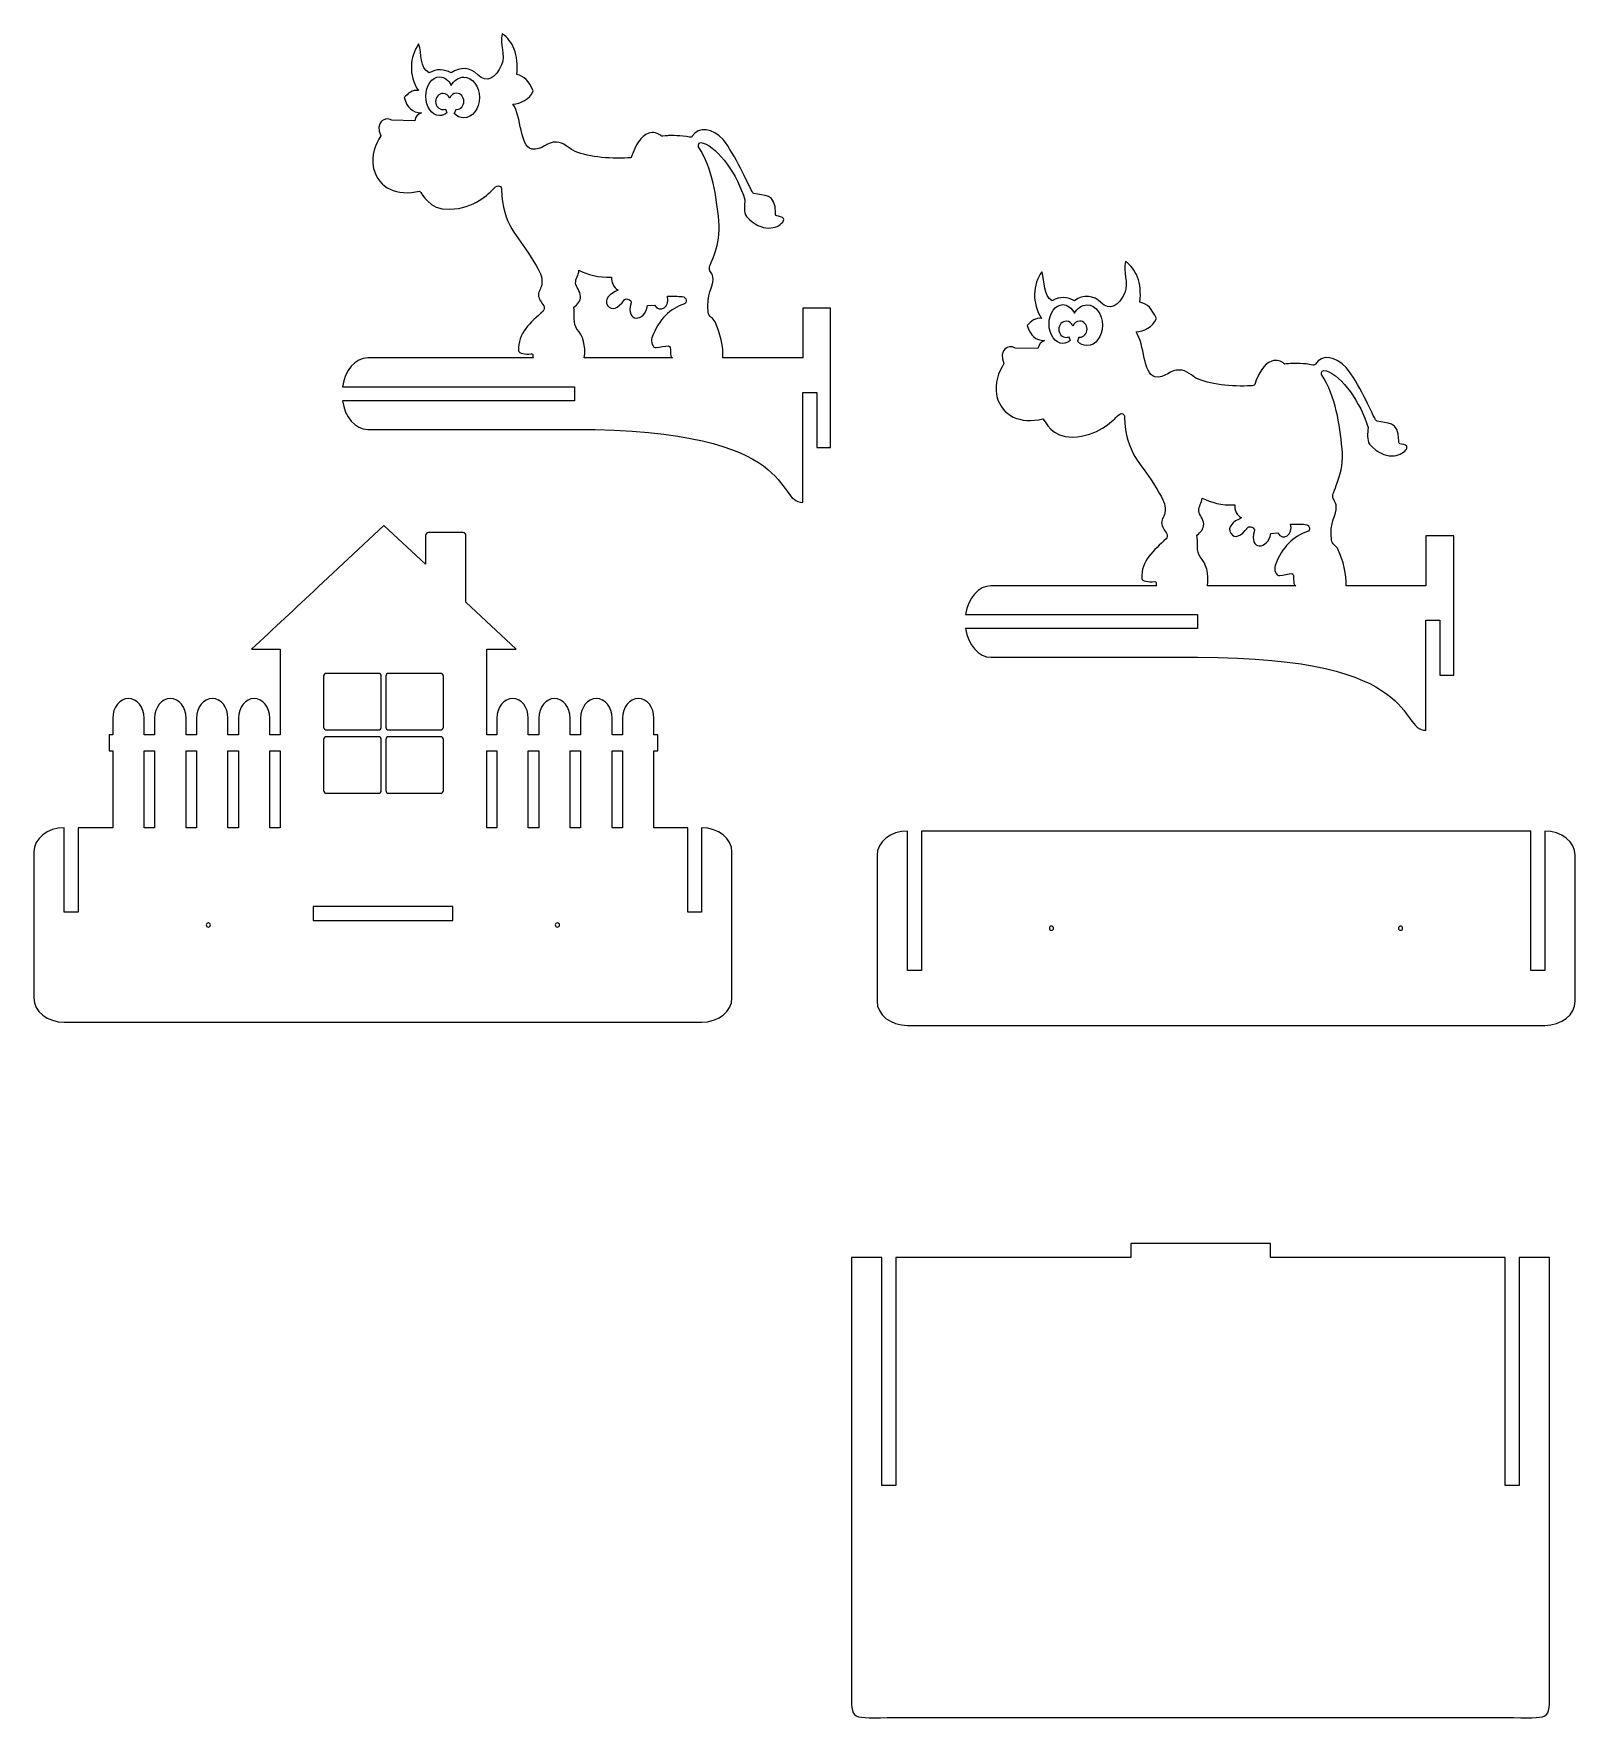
# Model space of a CAD drawing. Header units: millimetres. Extents: x -643 to 461, y -618 to 591.
import ezdxf

# ---------------------------------------------------------------- set-up
doc = ezdxf.new("R2010")
doc.units = ezdxf.units.MM
doc.header["$MEASUREMENT"] = 0
doc.layers.add('layer 1', color=7, linetype='Continuous')

msp = doc.modelspace()

# ---------------------------------------------------------------- linework, layer by layer
at = {"layer": 'layer 1', "color": 141, "lineweight": 9}
for points, knots in [([(-422.2766, 337.8353), (-420.5868, 349.5355), (-413.0919, 358.4214), (-404.1708, 358.4214), (-404.1708, 358.4214), (-404.1708, 358.4214), (-285.457, 358.4214), (-285.457, 358.4214), (-285.457, 358.4214), (-286.0891, 358.6561), (-285.8666, 359.9016), (-285.849, 360.7381), (-285.849, 360.7381), (-285.8393, 361.2142), (-286.2566, 361.5859), (-287.1093, 361.3952), (-287.1093, 361.3952), (-291.2962, 360.8394), (-296.0768, 361.8446), (-296.1652, 363.5618), (-296.1652, 363.5618), (-296.821, 376.2875), (-287.5277, 383.7595), (-278.6341, 392.0206), (-278.6341, 392.0206), (-277.6525, 392.9325), (-277.8225, 394.6088), (-278.0821, 395.6458), (-278.0821, 395.6458), (-279.7976, 398.2676), (-281.7518, 400.6277), (-281.9091, 403.6398), (-281.9091, 403.6398), (-282.0665, 406.6518), (-279.5953, 407.6417), (-279.3894, 412.3133), (-279.3894, 412.3133), (-279.1833, 416.9849), (-280.7295, 419.9314), (-285.133, 427.2615), (-285.133, 427.2615), (-285.133, 427.2615), (-287.7684, 431.6477), (-287.7684, 431.6477), (-287.7684, 431.6477), (-296.2762, 445.8083), (-307.6818, 453.0923), (-308.4221, 479.175), (-308.4221, 479.175), (-308.3365, 481.0009), (-310.1938, 483.503), (-313.8344, 479.7525), (-313.8344, 479.7525), (-317.475, 476.0019), (-327.5309, 465.5546), (-345.6796, 464.8788), (-345.6796, 464.8788), (-360.9096, 464.5242), (-364.774, 476.1844), (-366.9808, 477.9453), (-366.9808, 477.9453), (-383.2743, 474.1321), (-396.0842, 479.8041), (-399.9895, 493.9928), (-399.9895, 493.9928), (-401.8542, 504.1327), (-398.6213, 511.1749), (-394.8075, 517.5724), (-394.8075, 517.5724), (-399.373, 527.102), (-391.3744, 531.839), (-386.873, 528.6754), (-386.873, 528.6754), (-386.873, 528.6754), (-370.5109, 528.2826), (-370.5109, 528.2826), (-370.5109, 528.2826), (-370.1558, 531.308), (-368.1679, 532.925), (-365.6998, 533.9974), (-365.6998, 533.9974), (-372.4132, 534.2145), (-375.7714, 537.3996), (-378.0976, 544.8434), (-378.0976, 544.8434), (-375.6045, 547.7154), (-371.9501, 550.7815), (-367.9089, 549.8471), (-367.9089, 549.8471), (-375.1008, 561.0046), (-374.1328, 573.9755), (-367.725, 583.3201), (-367.725, 583.3201), (-365.2151, 576.1411), (-366.9797, 566.1125), (-360.1957, 562.5603), (-360.1957, 562.5603), (-354.6593, 565.669), (-349.3822, 565.2804), (-344.3641, 562.5603), (-344.3641, 562.5603), (-338.0455, 567.2874), (-330.4364, 566.4012), (-325.4082, 561.2565), (-325.4082, 561.2565), (-318.9921, 554.8188), (-312.3824, 558.8342), (-308.2892, 568.27), (-308.2892, 568.27), (-305.1481, 575.6454), (-310.0725, 582.8273), (-307.7702, 590.5898), (-307.7702, 590.5898), (-300.2431, 585.3308), (-295.8583, 575.8304), (-297.449, 561.3918), (-297.449, 561.3918), (-291.7556, 560.2112), (-289.0876, 556.941), (-285.5877, 549.7134), (-285.5877, 549.7134), (-287.9686, 543.6198), (-294.8835, 540.5054), (-300.2436, 540.2406), (-300.2436, 540.2406), (-293.9255, 531.0547), (-295.379, 510.2114), (-286.7294, 508.0204), (-286.7294, 508.0204), (-279.156, 506.6), (-275.6024, 513.8945), (-269.065, 512.8626), (-269.065, 512.8626), (-264.3498, 513.2053), (-259.1668, 507.9879), (-257.363, 507.1156), (-257.363, 507.1156), (-248.3173, 502.7394), (-231.4949, 500.7033), (-217.789, 501.6602), (-217.789, 501.6602), (-217.0912, 501.709), (-215.4608, 501.6993), (-215.1684, 502.6314), (-215.1684, 502.6314), (-212.6246, 510.7414), (-208.7217, 517.2431), (-202.9536, 519.3437), (-202.9536, 519.3437), (-199.6199, 520.5812), (-196.1871, 519.2185), (-194.3145, 517.6919), (-194.3145, 517.6919), (-194.0999, 517.517), (-193.9459, 517.3555), (-193.5955, 517.2173), (-193.5955, 517.2173), (-193.241, 517.1385), (-188.9981, 517.5896), (-188.6636, 517.6112), (-188.6636, 517.6112), (-186.9496, 517.722), (-179.614, 517.8028), (-173.7316, 516.4627), (-173.7316, 516.4627), (-172.6575, 516.26), (-172.0195, 516.7598), (-171.7691, 517.1676), (-171.7691, 517.1676), (-167.2117, 524.5845), (-157.0624, 522.7066), (-149.7194, 514.7711), (-149.7194, 514.7711), (-140.8403, 503.9186), (-131.8892, 483.2152), (-128.9736, 477.6571), (-128.9736, 477.6571), (-128.5248, 476.9445), (-128.3344, 476.4703), (-127.5632, 476.2595), (-127.5632, 476.2595), (-120.7078, 474.3878), (-111.9285, 476.8976), (-112.1074, 462.217), (-112.1074, 462.217), (-112.1141, 461.6678), (-112.286, 460.399), (-111.2193, 460.1475), (-111.2193, 460.1475), (-110.1524, 459.8961), (-106.7939, 459.4119), (-106.4009, 458.3327), (-106.4009, 458.3327), (-106.008, 457.2535), (-106.5686, 456.2354), (-106.9779, 455.7321), (-106.9779, 455.7321), (-110.7582, 451.0821), (-121.7492, 447.5829), (-132.945, 459.703), (-132.945, 459.703), (-135.2917, 463.085), (-134.1566, 467.5778), (-134.0692, 471.7542), (-134.0692, 471.7542), (-139.3261, 489.4741), (-152.7525, 508.6657), (-163.8904, 512.2991), (-163.8904, 512.2991), (-166.7806, 513.3128), (-167.7446, 511.7279), (-167.3198, 509.6808), (-167.3198, 509.6808), (-157.0016, 493.4086), (-154.4995, 474.3563), (-152.6876, 456.5857), (-152.6876, 456.5857), (-150.8756, 438.8151), (-159.4387, 425.9811), (-159.4331, 422.7103), (-159.4331, 422.7103), (-159.4272, 419.4397), (-157.1248, 419.8493), (-156.8453, 414.6926), (-156.8453, 414.6926), (-156.5658, 409.5359), (-161.8563, 403.9046), (-160.3411, 391.1632), (-160.3411, 391.1632), (-160.0041, 387.8074), (-157.0637, 387.7381), (-155.4205, 384.1968), (-155.4205, 384.1968), (-152.0623, 376.9609), (-149.0996, 365.881), (-149.8699, 358.4214), (-149.8699, 358.4214), (-149.8699, 358.4214), (-92.6614, 358.4214), (-92.6614, 358.4214), (-92.6614, 358.4214), (-92.6614, 358.4214), (-92.6614, 394.2055), (-92.6614, 394.2055), (-92.6614, 394.2055), (-92.6614, 394.2055), (-72.7646, 394.2055), (-72.7646, 394.2055), (-72.7646, 394.2055), (-72.7646, 394.2055), (-72.7646, 294.3487), (-72.7646, 294.3487), (-72.7646, 294.3487), (-72.7646, 294.3487), (-82.6683, 294.3487), (-82.6683, 294.3487), (-82.6683, 294.3487), (-82.6683, 294.3487), (-82.6683, 333.685), (-82.6683, 333.685), (-82.6683, 333.685), (-82.6683, 333.685), (-92.6682, 333.685), (-92.6682, 333.685), (-92.6682, 333.685), (-92.6682, 333.685), (-92.6682, 254.9792), (-92.6682, 254.9792), (-92.6682, 254.9792), (-113.2565, 254.9109), (-92.6682, 307.2494), (-256.1254, 307.2494), (-256.1254, 307.2494), (-256.1254, 307.2494), (-404.1708, 307.2494), (-404.1708, 307.2494), (-404.1708, 307.2494), (-413.0915, 307.2494), (-420.5864, 316.1353), (-422.2765, 327.8353), (-422.2765, 327.8353), (-422.2765, 327.8353), (-256.1254, 327.8353), (-256.1254, 327.8353), (-256.1254, 327.8353), (-256.1254, 327.8353), (-256.1254, 337.8353), (-256.1254, 337.8353), (-256.1254, 337.8353), (-256.1254, 337.8353), (-422.2766, 337.8353), (-422.2766, 337.8353)], [0, 0, 0, 0, 0.013513514, 0.013513514, 0.013513514, 0.013513514, 0.027027027, 0.027027027, 0.027027027, 0.027027027, 0.040540541, 0.040540541, 0.040540541, 0.040540541, 0.054054054, 0.054054054, 0.054054054, 0.054054054, 0.067567568, 0.067567568, 0.067567568, 0.067567568, 0.081081081, 0.081081081, 0.081081081, 0.081081081, 0.094594595, 0.094594595, 0.094594595, 0.094594595, 0.108108108, 0.108108108, 0.108108108, 0.108108108, 0.121621622, 0.121621622, 0.121621622, 0.121621622, 0.135135135, 0.135135135, 0.135135135, 0.135135135, 0.148648649, 0.148648649, 0.148648649, 0.148648649, 0.162162162, 0.162162162, 0.162162162, 0.162162162, 0.175675676, 0.175675676, 0.175675676, 0.175675676, 0.189189189, 0.189189189, 0.189189189, 0.189189189, 0.202702703, 0.202702703, 0.202702703, 0.202702703, 0.216216216, 0.216216216, 0.216216216, 0.216216216, 0.22972973, 0.22972973, 0.22972973, 0.22972973, 0.243243243, 0.243243243, 0.243243243, 0.243243243, 0.256756757, 0.256756757, 0.256756757, 0.256756757, 0.27027027, 0.27027027, 0.27027027, 0.27027027, 0.283783784, 0.283783784, 0.283783784, 0.283783784, 0.297297297, 0.297297297, 0.297297297, 0.297297297, 0.310810811, 0.310810811, 0.310810811, 0.310810811, 0.324324324, 0.324324324, 0.324324324, 0.324324324, 0.337837838, 0.337837838, 0.337837838, 0.337837838, 0.351351351, 0.351351351, 0.351351351, 0.351351351, 0.364864865, 0.364864865, 0.364864865, 0.364864865, 0.378378378, 0.378378378, 0.378378378, 0.378378378, 0.391891892, 0.391891892, 0.391891892, 0.391891892, 0.405405405, 0.405405405, 0.405405405, 0.405405405, 0.418918919, 0.418918919, 0.418918919, 0.418918919, 0.432432432, 0.432432432, 0.432432432, 0.432432432, 0.445945946, 0.445945946, 0.445945946, 0.445945946, 0.459459459, 0.459459459, 0.459459459, 0.459459459, 0.472972973, 0.472972973, 0.472972973, 0.472972973, 0.486486486, 0.486486486, 0.486486486, 0.486486486, 0.5, 0.5, 0.5, 0.5, 0.513513514, 0.513513514, 0.513513514, 0.513513514, 0.527027027, 0.527027027, 0.527027027, 0.527027027, 0.540540541, 0.540540541, 0.540540541, 0.540540541, 0.554054054, 0.554054054, 0.554054054, 0.554054054, 0.567567568, 0.567567568, 0.567567568, 0.567567568, 0.581081081, 0.581081081, 0.581081081, 0.581081081, 0.594594595, 0.594594595, 0.594594595, 0.594594595, 0.608108108, 0.608108108, 0.608108108, 0.608108108, 0.621621622, 0.621621622, 0.621621622, 0.621621622, 0.635135135, 0.635135135, 0.635135135, 0.635135135, 0.648648649, 0.648648649, 0.648648649, 0.648648649, 0.662162162, 0.662162162, 0.662162162, 0.662162162, 0.675675676, 0.675675676, 0.675675676, 0.675675676, 0.689189189, 0.689189189, 0.689189189, 0.689189189, 0.702702703, 0.702702703, 0.702702703, 0.702702703, 0.716216216, 0.716216216, 0.716216216, 0.716216216, 0.72972973, 0.72972973, 0.72972973, 0.72972973, 0.743243243, 0.743243243, 0.743243243, 0.743243243, 0.756756757, 0.756756757, 0.756756757, 0.756756757, 0.77027027, 0.77027027, 0.77027027, 0.77027027, 0.783783784, 0.783783784, 0.783783784, 0.783783784, 0.797297297, 0.797297297, 0.797297297, 0.797297297, 0.810810811, 0.810810811, 0.810810811, 0.810810811, 0.824324324, 0.824324324, 0.824324324, 0.824324324, 0.837837838, 0.837837838, 0.837837838, 0.837837838, 0.851351351, 0.851351351, 0.851351351, 0.851351351, 0.864864865, 0.864864865, 0.864864865, 0.864864865, 0.878378378, 0.878378378, 0.878378378, 0.878378378, 0.891891892, 0.891891892, 0.891891892, 0.891891892, 0.905405405, 0.905405405, 0.905405405, 0.905405405, 0.918918919, 0.918918919, 0.918918919, 0.918918919, 0.932432432, 0.932432432, 0.932432432, 0.932432432, 0.945945946, 0.945945946, 0.945945946, 0.945945946, 0.959459459, 0.959459459, 0.959459459, 0.959459459, 0.972972973, 0.972972973, 0.972972973, 0.972972973, 1, 1, 1, 1]), ([(-342.263, 533.51), (-340.3636, 531.5489), (-337.9719, 530.377), (-335.3661, 530.377), (-335.3661, 530.377), (-329.2128, 530.377), (-324.22, 536.9125), (-324.22, 544.9647), (-324.22, 544.9647), (-324.22, 553.0203), (-329.2128, 559.5525), (-335.3661, 559.5525), (-335.3661, 559.5525), (-339.0813, 559.5525), (-342.3706, 557.1728), (-344.3961, 553.5154), (-344.3961, 553.5154), (-346.1719, 557.255), (-349.2068, 559.7179), (-352.6528, 559.7179), (-352.6528, 559.7179), (-358.1251, 559.7179), (-362.56, 553.504), (-362.56, 545.8428), (-362.56, 545.8428), (-362.56, 538.1778), (-358.1251, 531.9642), (-352.6528, 531.9642), (-352.6528, 531.9642), (-350.701, 531.9642), (-348.8784, 532.7582), (-347.3466, 534.1228), (-347.3466, 534.1228), (-347.4868, 534.3894), (-347.6147, 534.649), (-347.729, 534.8861), (-347.729, 534.8861), (-347.729, 534.8861), (-347.7356, 534.8947), (-347.7356, 534.8947), (-347.7356, 534.8947), (-347.7356, 534.8947), (-347.8795, 535.1905), (-347.8795, 535.1905), (-347.8795, 535.1905), (-347.8795, 535.1905), (-347.8795, 535.192), (-347.8795, 535.192), (-347.8795, 535.192), (-347.8795, 535.192), (-347.8866, 535.2096), (-347.8866, 535.2096), (-347.8866, 535.2096), (-347.8866, 535.2096), (-347.8909, 535.2163), (-347.8909, 535.2163), (-347.8909, 535.2163), (-347.8909, 535.2163), (-347.9163, 535.2703), (-347.9163, 535.2703), (-347.9163, 535.2703), (-347.9163, 535.2703), (-347.9555, 535.3444), (-347.9555, 535.3444), (-347.9555, 535.3444), (-347.9555, 535.3444), (-347.9622, 535.3664), (-347.9622, 535.3664), (-347.9622, 535.3664), (-347.9622, 535.3664), (-347.9651, 535.3673), (-347.9651, 535.3673), (-347.9651, 535.3673), (-347.9651, 535.3673), (-347.9793, 535.3932), (-347.9793, 535.3932), (-347.9793, 535.3932), (-347.9793, 535.3932), (-347.9933, 535.4185), (-347.9933, 535.4185), (-347.9933, 535.4185), (-347.9933, 535.4185), (-348.0023, 535.4357), (-348.0023, 535.4357), (-348.0023, 535.4357), (-348.0023, 535.4357), (-348.011, 535.4557), (-348.011, 535.4557), (-348.011, 535.4557), (-348.011, 535.4557), (-348.0215, 535.4705), (-348.0215, 535.4705), (-348.0215, 535.4705), (-348.0215, 535.4705), (-348.0316, 535.4882), (-348.0316, 535.4882), (-348.0316, 535.4882), (-348.0316, 535.4882), (-348.0412, 535.5064), (-348.0412, 535.5064), (-348.0412, 535.5064), (-348.0412, 535.5064), (-348.0503, 535.5207), (-348.0503, 535.5207), (-348.0503, 535.5207), (-348.1242, 535.6575), (-348.2892, 536.0651), (-348.4956, 536.5957), (-348.4956, 536.5957), (-349.0434, 536.382), (-349.638, 536.2645), (-350.253, 536.2645), (-350.253, 536.2645), (-353.1619, 536.2645), (-355.5216, 538.855), (-355.5216, 542.0497), (-355.5216, 542.0497), (-355.5216, 545.2434), (-353.1619, 547.833), (-350.253, 547.833), (-350.253, 547.833), (-348.1114, 547.833), (-346.2683, 546.4317), (-345.442, 544.419), (-345.442, 544.419), (-344.6523, 546.5219), (-342.7697, 548.0003), (-340.5706, 548.0003), (-340.5706, 548.0003), (-337.6569, 548.0003), (-335.2953, 545.4093), (-335.2953, 542.2165), (-335.2953, 542.2165), (-335.2953, 539.0213), (-337.6569, 536.4327), (-340.5706, 536.4327), (-340.5706, 536.4327), (-340.7508, 536.4327), (-340.9329, 536.4437), (-341.1115, 536.4642), (-341.1115, 536.4642), (-341.1383, 536.2549), (-341.1574, 536.1196), (-341.1574, 536.101), (-341.1574, 536.101), (-341.1574, 536.101), (-341.1574, 536.0337), (-341.1574, 536.0337), (-341.1574, 536.0337), (-341.1574, 536.0337), (-341.1604, 536.0322), (-341.1604, 536.0322), (-341.1604, 536.0322), (-341.1604, 536.0322), (-341.1617, 535.969), (-341.1617, 535.969), (-341.1617, 535.969), (-341.1617, 535.969), (-341.1623, 535.9567), (-341.1623, 535.9567), (-341.1623, 535.9567), (-341.1623, 535.9567), (-341.1677, 535.8969), (-341.1677, 535.8969), (-341.1677, 535.8969), (-341.1677, 535.8969), (-341.169, 535.8821), (-341.169, 535.8821), (-341.169, 535.8821), (-341.169, 535.8821), (-341.1766, 535.8248), (-341.1766, 535.8248), (-341.1766, 535.8248), (-341.1766, 535.8248), (-341.1809, 535.8032), (-341.1809, 535.8032), (-341.1809, 535.8032), (-341.19, 535.7512), (-341.1962, 535.6976), (-341.2095, 535.6421), (-341.2095, 535.6421), (-341.2095, 535.6421), (-341.2106, 535.6364), (-341.2106, 535.6364), (-341.2106, 535.6364), (-341.2106, 535.6364), (-341.2298, 535.568), (-341.2298, 535.568), (-341.2298, 535.568), (-341.2298, 535.568), (-341.2298, 535.5607), (-341.2298, 535.5607), (-341.2298, 535.5607), (-341.2298, 535.5607), (-341.2387, 535.5207), (-341.2387, 535.5207), (-341.2387, 535.5207), (-341.2387, 535.5207), (-341.2717, 535.4041), (-341.2717, 535.4041), (-341.2717, 535.4041), (-341.2717, 535.4041), (-341.276, 535.3907), (-341.276, 535.3907), (-341.276, 535.3907), (-341.276, 535.3907), (-341.2846, 535.3645), (-341.2846, 535.3645), (-341.2846, 535.3645), (-341.2846, 535.3645), (-341.3028, 535.3062), (-341.3028, 535.3062), (-341.3028, 535.3062), (-341.3028, 535.3062), (-341.3099, 535.2818), (-341.3099, 535.2818), (-341.3099, 535.2818), (-341.3099, 535.2818), (-341.332, 535.2216), (-341.332, 535.2216), (-341.332, 535.2216), (-341.332, 535.2216), (-341.332, 535.2182), (-341.332, 535.2182), (-341.332, 535.2182), (-341.332, 535.2182), (-341.3382, 535.2), (-341.3382, 535.2), (-341.3382, 535.2), (-341.3382, 535.2), (-341.3521, 535.1609), (-341.3521, 535.1609), (-341.3521, 535.1609), (-341.3521, 535.1609), (-341.3641, 535.1279), (-341.3641, 535.1279), (-341.3641, 535.1279), (-341.3641, 535.1279), (-341.3673, 535.1193), (-341.3673, 535.1193), (-341.3673, 535.1193), (-341.3673, 535.1193), (-341.3841, 535.0753), (-341.3841, 535.0753), (-341.3841, 535.0753), (-341.3841, 535.0753), (-341.3965, 535.0404), (-341.3965, 535.0404), (-341.3965, 535.0404), (-341.3965, 535.0404), (-341.3998, 535.0352), (-341.3998, 535.0352), (-341.3998, 535.0352), (-341.3998, 535.0352), (-341.4017, 535.0241), (-341.4017, 535.0241), (-341.4017, 535.0241), (-341.4017, 535.0241), (-341.4343, 534.952), (-341.4343, 534.952), (-341.4343, 534.952), (-341.4343, 534.952), (-341.4343, 534.95), (-341.4343, 534.95), (-341.4343, 534.95), (-341.4343, 534.95), (-341.4509, 534.9095), (-341.4509, 534.9095), (-341.4509, 534.9095), (-341.4509, 534.9095), (-341.4509, 534.9084), (-341.4509, 534.9084), (-341.4509, 534.9084), (-341.4509, 534.9084), (-341.4858, 534.8349), (-341.4858, 534.8349), (-341.4858, 534.8349), (-341.4858, 534.8349), (-341.5265, 534.7427), (-341.5265, 534.7427), (-341.5265, 534.7427), (-341.5265, 534.7427), (-341.5457, 534.6977), (-341.5457, 534.6977), (-341.5457, 534.6977), (-341.5457, 534.6977), (-341.5566, 534.6763), (-341.5566, 534.6763), (-341.5566, 534.6763), (-341.5566, 534.6763), (-341.5686, 534.657), (-341.5686, 534.657), (-341.5686, 534.657), (-341.5686, 534.657), (-341.5873, 534.6127), (-341.5873, 534.6127), (-341.5873, 534.6127), (-341.5873, 534.6127), (-341.603, 534.5849), (-341.603, 534.5849), (-341.603, 534.5849), (-341.603, 534.5849), (-341.6102, 534.5715), (-341.6102, 534.5715), (-341.6102, 534.5715), (-341.6102, 534.5715), (-341.6311, 534.5266), (-341.6311, 534.5266), (-341.6311, 534.5266), (-341.6311, 534.5266), (-341.6474, 534.4945), (-341.6474, 534.4945), (-341.6474, 534.4945), (-341.6474, 534.4945), (-341.6522, 534.4845), (-341.6522, 534.4845), (-341.6522, 534.4845), (-341.6522, 534.4845), (-341.6762, 534.4401), (-341.6762, 534.4401), (-341.6762, 534.4401), (-341.6762, 534.4401), (-341.6991, 534.4009), (-341.6991, 534.4009), (-341.6991, 534.4009), (-341.6991, 534.4009), (-341.7018, 534.3976), (-341.7018, 534.3976), (-341.7018, 534.3976), (-341.7018, 534.3976), (-341.7221, 534.3551), (-341.7221, 534.3551), (-341.7221, 534.3551), (-341.7611, 534.2819), (-341.8057, 534.2106), (-341.8449, 534.1404), (-341.8449, 534.1404), (-341.8449, 534.1404), (-341.8548, 534.128), (-341.8548, 534.128), (-341.8548, 534.128), (-341.9614, 533.9464), (-342.078, 533.7681), (-342.201, 533.5926), (-342.201, 533.5926), (-342.201, 533.5926), (-342.2075, 533.5864), (-342.2075, 533.5864), (-342.2075, 533.5864), (-342.2075, 533.5864), (-342.2329, 533.5521), (-342.2329, 533.5521), (-342.2329, 533.5521), (-342.2329, 533.5521), (-342.263, 533.51), (-342.263, 533.51)], [0, 0, 0, 0, 0.011111111, 0.011111111, 0.011111111, 0.011111111, 0.022222222, 0.022222222, 0.022222222, 0.022222222, 0.033333333, 0.033333333, 0.033333333, 0.033333333, 0.044444444, 0.044444444, 0.044444444, 0.044444444, 0.055555556, 0.055555556, 0.055555556, 0.055555556, 0.066666667, 0.066666667, 0.066666667, 0.066666667, 0.077777778, 0.077777778, 0.077777778, 0.077777778, 0.088888889, 0.088888889, 0.088888889, 0.088888889, 0.1, 0.1, 0.1, 0.1, 0.111111111, 0.111111111, 0.111111111, 0.111111111, 0.122222222, 0.122222222, 0.122222222, 0.122222222, 0.133333333, 0.133333333, 0.133333333, 0.133333333, 0.144444444, 0.144444444, 0.144444444, 0.144444444, 0.155555556, 0.155555556, 0.155555556, 0.155555556, 0.166666667, 0.166666667, 0.166666667, 0.166666667, 0.177777778, 0.177777778, 0.177777778, 0.177777778, 0.188888889, 0.188888889, 0.188888889, 0.188888889, 0.2, 0.2, 0.2, 0.2, 0.211111111, 0.211111111, 0.211111111, 0.211111111, 0.222222222, 0.222222222, 0.222222222, 0.222222222, 0.233333333, 0.233333333, 0.233333333, 0.233333333, 0.244444444, 0.244444444, 0.244444444, 0.244444444, 0.255555556, 0.255555556, 0.255555556, 0.255555556, 0.266666667, 0.266666667, 0.266666667, 0.266666667, 0.277777778, 0.277777778, 0.277777778, 0.277777778, 0.288888889, 0.288888889, 0.288888889, 0.288888889, 0.3, 0.3, 0.3, 0.3, 0.311111111, 0.311111111, 0.311111111, 0.311111111, 0.322222222, 0.322222222, 0.322222222, 0.322222222, 0.333333333, 0.333333333, 0.333333333, 0.333333333, 0.344444444, 0.344444444, 0.344444444, 0.344444444, 0.355555556, 0.355555556, 0.355555556, 0.355555556, 0.366666667, 0.366666667, 0.366666667, 0.366666667, 0.377777778, 0.377777778, 0.377777778, 0.377777778, 0.388888889, 0.388888889, 0.388888889, 0.388888889, 0.4, 0.4, 0.4, 0.4, 0.411111111, 0.411111111, 0.411111111, 0.411111111, 0.422222222, 0.422222222, 0.422222222, 0.422222222, 0.433333333, 0.433333333, 0.433333333, 0.433333333, 0.444444444, 0.444444444, 0.444444444, 0.444444444, 0.455555556, 0.455555556, 0.455555556, 0.455555556, 0.466666667, 0.466666667, 0.466666667, 0.466666667, 0.477777778, 0.477777778, 0.477777778, 0.477777778, 0.488888889, 0.488888889, 0.488888889, 0.488888889, 0.5, 0.5, 0.5, 0.5, 0.511111111, 0.511111111, 0.511111111, 0.511111111, 0.522222222, 0.522222222, 0.522222222, 0.522222222, 0.533333333, 0.533333333, 0.533333333, 0.533333333, 0.544444444, 0.544444444, 0.544444444, 0.544444444, 0.555555556, 0.555555556, 0.555555556, 0.555555556, 0.566666667, 0.566666667, 0.566666667, 0.566666667, 0.577777778, 0.577777778, 0.577777778, 0.577777778, 0.588888889, 0.588888889, 0.588888889, 0.588888889, 0.6, 0.6, 0.6, 0.6, 0.611111111, 0.611111111, 0.611111111, 0.611111111, 0.622222222, 0.622222222, 0.622222222, 0.622222222, 0.633333333, 0.633333333, 0.633333333, 0.633333333, 0.644444444, 0.644444444, 0.644444444, 0.644444444, 0.655555556, 0.655555556, 0.655555556, 0.655555556, 0.666666667, 0.666666667, 0.666666667, 0.666666667, 0.677777778, 0.677777778, 0.677777778, 0.677777778, 0.688888889, 0.688888889, 0.688888889, 0.688888889, 0.7, 0.7, 0.7, 0.7, 0.711111111, 0.711111111, 0.711111111, 0.711111111, 0.722222222, 0.722222222, 0.722222222, 0.722222222, 0.733333333, 0.733333333, 0.733333333, 0.733333333, 0.744444444, 0.744444444, 0.744444444, 0.744444444, 0.755555556, 0.755555556, 0.755555556, 0.755555556, 0.766666667, 0.766666667, 0.766666667, 0.766666667, 0.777777778, 0.777777778, 0.777777778, 0.777777778, 0.788888889, 0.788888889, 0.788888889, 0.788888889, 0.8, 0.8, 0.8, 0.8, 0.811111111, 0.811111111, 0.811111111, 0.811111111, 0.822222222, 0.822222222, 0.822222222, 0.822222222, 0.833333333, 0.833333333, 0.833333333, 0.833333333, 0.844444444, 0.844444444, 0.844444444, 0.844444444, 0.855555556, 0.855555556, 0.855555556, 0.855555556, 0.866666667, 0.866666667, 0.866666667, 0.866666667, 0.877777778, 0.877777778, 0.877777778, 0.877777778, 0.888888889, 0.888888889, 0.888888889, 0.888888889, 0.9, 0.9, 0.9, 0.9, 0.911111111, 0.911111111, 0.911111111, 0.911111111, 0.922222222, 0.922222222, 0.922222222, 0.922222222, 0.933333333, 0.933333333, 0.933333333, 0.933333333, 0.944444444, 0.944444444, 0.944444444, 0.944444444, 0.955555556, 0.955555556, 0.955555556, 0.955555556, 0.966666667, 0.966666667, 0.966666667, 0.966666667, 0.977777778, 0.977777778, 0.977777778, 0.977777778, 1, 1, 1, 1]), ([(23.9992, 174.7228), (25.6891, 186.423), (33.184, 195.3089), (42.105, 195.3089), (42.105, 195.3089), (42.105, 195.3089), (160.8187, 195.3089), (160.8187, 195.3089), (160.8187, 195.3089), (160.1866, 195.5436), (160.4091, 196.7891), (160.4267, 197.6256), (160.4267, 197.6256), (160.4364, 198.1017), (160.0191, 198.4734), (159.1664, 198.2827), (159.1664, 198.2827), (154.9796, 197.7269), (150.1989, 198.7321), (150.1106, 200.4493), (150.1106, 200.4493), (149.4549, 213.175), (158.7482, 220.647), (167.6416, 228.9081), (167.6416, 228.9081), (168.6234, 229.82), (168.4532, 231.4963), (168.1936, 232.5333), (168.1936, 232.5333), (166.4783, 235.1551), (164.5239, 237.5152), (164.3667, 240.5273), (164.3667, 240.5273), (164.2094, 243.5393), (166.6805, 244.5292), (166.8865, 249.2008), (166.8865, 249.2008), (167.0924, 253.8724), (165.5464, 256.8189), (161.1427, 264.149), (161.1427, 264.149), (161.1427, 264.149), (158.5073, 268.5352), (158.5073, 268.5352), (158.5073, 268.5352), (149.9996, 282.6958), (138.5941, 289.9798), (137.8538, 316.0625), (137.8538, 316.0625), (137.9392, 317.8884), (136.082, 320.3905), (132.4413, 316.64), (132.4413, 316.64), (128.8007, 312.8894), (118.7448, 302.4421), (100.5963, 301.7663), (100.5963, 301.7663), (85.3661, 301.4117), (81.5018, 313.0719), (79.295, 314.8328), (79.295, 314.8328), (63.0014, 311.0196), (50.1917, 316.6916), (46.2863, 330.8803), (46.2863, 330.8803), (44.4217, 341.0202), (47.6545, 348.0624), (51.4684, 354.4599), (51.4684, 354.4599), (46.9028, 363.9895), (54.9014, 368.7265), (59.4029, 365.5629), (59.4029, 365.5629), (59.4029, 365.5629), (75.7648, 365.1701), (75.7648, 365.1701), (75.7648, 365.1701), (76.1199, 368.1955), (78.1078, 369.8125), (80.5761, 370.8849), (80.5761, 370.8849), (73.8627, 371.102), (70.5045, 374.2871), (68.1781, 381.7309), (68.1781, 381.7309), (70.6714, 384.6029), (74.3256, 387.669), (78.367, 386.7346), (78.367, 386.7346), (71.1751, 397.8921), (72.1429, 410.863), (78.5509, 420.2076), (78.5509, 420.2076), (81.0607, 413.0286), (79.296, 403), (86.0802, 399.4478), (86.0802, 399.4478), (91.6164, 402.5565), (96.8935, 402.1679), (101.9117, 399.4478), (101.9117, 399.4478), (108.2303, 404.1749), (115.8394, 403.2887), (120.8675, 398.144), (120.8675, 398.144), (127.2838, 391.7063), (133.8933, 395.7217), (137.9865, 405.1575), (137.9865, 405.1575), (141.1277, 412.5329), (136.2034, 419.7148), (138.5057, 427.4773), (138.5057, 427.4773), (146.0327, 422.2183), (150.4174, 412.7179), (148.8267, 398.2793), (148.8267, 398.2793), (154.5201, 397.0987), (157.1882, 393.8285), (160.6881, 386.6009), (160.6881, 386.6009), (158.3071, 380.5073), (151.3923, 377.3929), (146.0321, 377.1281), (146.0321, 377.1281), (152.3503, 367.9422), (150.8968, 347.0989), (159.5465, 344.9079), (159.5465, 344.9079), (167.1197, 343.4875), (170.6733, 350.782), (177.2108, 349.7501), (177.2108, 349.7501), (181.9259, 350.0928), (187.1089, 344.8754), (188.9128, 344.0031), (188.9128, 344.0031), (197.9586, 339.6269), (214.7808, 337.5908), (228.4867, 338.5477), (228.4867, 338.5477), (229.1845, 338.5965), (230.8149, 338.5868), (231.1075, 339.5189), (231.1075, 339.5189), (233.6512, 347.6289), (237.5542, 354.1306), (243.3222, 356.2312), (243.3222, 356.2312), (246.656, 357.4687), (250.0887, 356.106), (251.9614, 354.5794), (251.9614, 354.5794), (252.1759, 354.4045), (252.3299, 354.243), (252.6802, 354.1048), (252.6802, 354.1048), (253.0349, 354.026), (257.2776, 354.4771), (257.6123, 354.4987), (257.6123, 354.4987), (259.3263, 354.6095), (266.6618, 354.6903), (272.5441, 353.3502), (272.5441, 353.3502), (273.6182, 353.1475), (274.2562, 353.6473), (274.5067, 354.0551), (274.5067, 354.0551), (279.064, 361.472), (289.2135, 359.5941), (296.5564, 351.6586), (296.5564, 351.6586), (305.4354, 340.8061), (314.3867, 320.1027), (317.3023, 314.5446), (317.3023, 314.5446), (317.7511, 313.832), (317.9413, 313.3578), (318.7127, 313.147), (318.7127, 313.147), (325.568, 311.2753), (334.3472, 313.7851), (334.1685, 299.1045), (334.1685, 299.1045), (334.1617, 298.5553), (333.9897, 297.2865), (335.0565, 297.035), (335.0565, 297.035), (336.1233, 296.7836), (339.482, 296.2994), (339.8748, 295.2202), (339.8748, 295.2202), (340.2677, 294.141), (339.7071, 293.1229), (339.2978, 292.6196), (339.2978, 292.6196), (335.5177, 287.9696), (324.5266, 284.4704), (313.3309, 296.5905), (313.3309, 296.5905), (310.984, 299.9725), (312.1191, 304.4653), (312.2067, 308.6417), (312.2067, 308.6417), (306.9496, 326.3616), (293.5233, 345.5532), (282.3854, 349.1866), (282.3854, 349.1866), (279.4952, 350.2003), (278.5312, 348.6154), (278.9559, 346.5683), (278.9559, 346.5683), (289.2742, 330.2961), (291.7762, 311.2438), (293.5882, 293.4732), (293.5882, 293.4732), (295.4003, 275.7026), (286.837, 262.8686), (286.8427, 259.5978), (286.8427, 259.5978), (286.8485, 256.3272), (289.1509, 256.7368), (289.4304, 251.5801), (289.4304, 251.5801), (289.7101, 246.4234), (284.4196, 240.7921), (285.9347, 228.0507), (285.9347, 228.0507), (286.2716, 224.6949), (289.212, 224.6256), (290.8552, 221.0843), (290.8552, 221.0843), (294.2135, 213.8484), (297.1762, 202.7685), (296.406, 195.3089), (296.406, 195.3089), (296.406, 195.3089), (353.6144, 195.3089), (353.6144, 195.3089), (353.6144, 195.3089), (353.6144, 195.3089), (353.6144, 231.093), (353.6144, 231.093), (353.6144, 231.093), (353.6144, 231.093), (373.5113, 231.093), (373.5113, 231.093), (373.5113, 231.093), (373.5113, 231.093), (373.5113, 131.2362), (373.5113, 131.2362), (373.5113, 131.2362), (373.5113, 131.2362), (363.6075, 131.2362), (363.6075, 131.2362), (363.6075, 131.2362), (363.6075, 131.2362), (363.6075, 170.5725), (363.6075, 170.5725), (363.6075, 170.5725), (363.6075, 170.5725), (353.6076, 170.5725), (353.6076, 170.5725), (353.6076, 170.5725), (353.6076, 170.5725), (353.6076, 91.8667), (353.6076, 91.8667), (353.6076, 91.8667), (333.0192, 91.7984), (353.6076, 144.1369), (190.1505, 144.1369), (190.1505, 144.1369), (190.1505, 144.1369), (42.105, 144.1369), (42.105, 144.1369), (42.105, 144.1369), (33.1842, 144.1369), (25.6893, 153.0228), (23.9994, 164.7228), (23.9994, 164.7228), (23.9994, 164.7228), (190.1505, 164.7228), (190.1505, 164.7228), (190.1505, 164.7228), (190.1505, 164.7228), (190.1505, 174.7228), (190.1505, 174.7228), (190.1505, 174.7228), (190.1505, 174.7228), (23.9992, 174.7228), (23.9992, 174.7228)], [0, 0, 0, 0, 0.013513514, 0.013513514, 0.013513514, 0.013513514, 0.027027027, 0.027027027, 0.027027027, 0.027027027, 0.040540541, 0.040540541, 0.040540541, 0.040540541, 0.054054054, 0.054054054, 0.054054054, 0.054054054, 0.067567568, 0.067567568, 0.067567568, 0.067567568, 0.081081081, 0.081081081, 0.081081081, 0.081081081, 0.094594595, 0.094594595, 0.094594595, 0.094594595, 0.108108108, 0.108108108, 0.108108108, 0.108108108, 0.121621622, 0.121621622, 0.121621622, 0.121621622, 0.135135135, 0.135135135, 0.135135135, 0.135135135, 0.148648649, 0.148648649, 0.148648649, 0.148648649, 0.162162162, 0.162162162, 0.162162162, 0.162162162, 0.175675676, 0.175675676, 0.175675676, 0.175675676, 0.189189189, 0.189189189, 0.189189189, 0.189189189, 0.202702703, 0.202702703, 0.202702703, 0.202702703, 0.216216216, 0.216216216, 0.216216216, 0.216216216, 0.22972973, 0.22972973, 0.22972973, 0.22972973, 0.243243243, 0.243243243, 0.243243243, 0.243243243, 0.256756757, 0.256756757, 0.256756757, 0.256756757, 0.27027027, 0.27027027, 0.27027027, 0.27027027, 0.283783784, 0.283783784, 0.283783784, 0.283783784, 0.297297297, 0.297297297, 0.297297297, 0.297297297, 0.310810811, 0.310810811, 0.310810811, 0.310810811, 0.324324324, 0.324324324, 0.324324324, 0.324324324, 0.337837838, 0.337837838, 0.337837838, 0.337837838, 0.351351351, 0.351351351, 0.351351351, 0.351351351, 0.364864865, 0.364864865, 0.364864865, 0.364864865, 0.378378378, 0.378378378, 0.378378378, 0.378378378, 0.391891892, 0.391891892, 0.391891892, 0.391891892, 0.405405405, 0.405405405, 0.405405405, 0.405405405, 0.418918919, 0.418918919, 0.418918919, 0.418918919, 0.432432432, 0.432432432, 0.432432432, 0.432432432, 0.445945946, 0.445945946, 0.445945946, 0.445945946, 0.459459459, 0.459459459, 0.459459459, 0.459459459, 0.472972973, 0.472972973, 0.472972973, 0.472972973, 0.486486486, 0.486486486, 0.486486486, 0.486486486, 0.5, 0.5, 0.5, 0.5, 0.513513514, 0.513513514, 0.513513514, 0.513513514, 0.527027027, 0.527027027, 0.527027027, 0.527027027, 0.540540541, 0.540540541, 0.540540541, 0.540540541, 0.554054054, 0.554054054, 0.554054054, 0.554054054, 0.567567568, 0.567567568, 0.567567568, 0.567567568, 0.581081081, 0.581081081, 0.581081081, 0.581081081, 0.594594595, 0.594594595, 0.594594595, 0.594594595, 0.608108108, 0.608108108, 0.608108108, 0.608108108, 0.621621622, 0.621621622, 0.621621622, 0.621621622, 0.635135135, 0.635135135, 0.635135135, 0.635135135, 0.648648649, 0.648648649, 0.648648649, 0.648648649, 0.662162162, 0.662162162, 0.662162162, 0.662162162, 0.675675676, 0.675675676, 0.675675676, 0.675675676, 0.689189189, 0.689189189, 0.689189189, 0.689189189, 0.702702703, 0.702702703, 0.702702703, 0.702702703, 0.716216216, 0.716216216, 0.716216216, 0.716216216, 0.72972973, 0.72972973, 0.72972973, 0.72972973, 0.743243243, 0.743243243, 0.743243243, 0.743243243, 0.756756757, 0.756756757, 0.756756757, 0.756756757, 0.77027027, 0.77027027, 0.77027027, 0.77027027, 0.783783784, 0.783783784, 0.783783784, 0.783783784, 0.797297297, 0.797297297, 0.797297297, 0.797297297, 0.810810811, 0.810810811, 0.810810811, 0.810810811, 0.824324324, 0.824324324, 0.824324324, 0.824324324, 0.837837838, 0.837837838, 0.837837838, 0.837837838, 0.851351351, 0.851351351, 0.851351351, 0.851351351, 0.864864865, 0.864864865, 0.864864865, 0.864864865, 0.878378378, 0.878378378, 0.878378378, 0.878378378, 0.891891892, 0.891891892, 0.891891892, 0.891891892, 0.905405405, 0.905405405, 0.905405405, 0.905405405, 0.918918919, 0.918918919, 0.918918919, 0.918918919, 0.932432432, 0.932432432, 0.932432432, 0.932432432, 0.945945946, 0.945945946, 0.945945946, 0.945945946, 0.959459459, 0.959459459, 0.959459459, 0.959459459, 0.972972973, 0.972972973, 0.972972973, 0.972972973, 1, 1, 1, 1]), ([(-203.8255, 395.9604), (-205.5656, 383.6983), (-219.9528, 383.6954), (-215.4982, 397.888), (-215.4982, 397.888), (-215.0115, 399.8276), (-218.9991, 401.5965), (-220.2285, 400.219), (-220.2285, 400.219), (-225.1853, 393.6599), (-229.3321, 391.814), (-232.3815, 396.0656), (-232.3815, 396.0656), (-235.2508, 400.0656), (-230.9988, 404.5981), (-224.7203, 406.9645), (-224.7203, 406.9645), (-228.0837, 408.9418), (-229.8335, 412.5322), (-229.5831, 416.3807), (-229.5831, 416.3807), (-238.9238, 415.7479), (-246.716, 418.1478), (-252.9591, 421.2568), (-252.9591, 421.2568), (-253.0322, 417.6909), (-255.4646, 415.3789), (-255.302, 411.963), (-255.302, 411.963), (-255.172, 409.2338), (-251.8642, 406.454), (-251.7734, 402.4888), (-251.7734, 402.4888), (-251.6992, 399.2396), (-253.9141, 396.6113), (-256.596, 394.7602), (-256.596, 394.7602), (-255.8316, 389.561), (-257.2689, 382.9364), (-254.3022, 379.1615), (-254.3022, 379.1615), (-250.0214, 374.4099), (-247.8445, 367.0394), (-249.0945, 358.4214), (-249.0945, 358.4214), (-249.0945, 358.4214), (-185.898, 358.4214), (-185.898, 358.4214), (-185.898, 358.4214), (-188.6268, 359.1334), (-186.1648, 367.0229), (-188.6649, 367.1026), (-188.6649, 367.1026), (-190.9874, 367.1026), (-195.0815, 366.0607), (-197.3743, 365.8122), (-197.3743, 365.8122), (-200.0892, 365.1238), (-201.6425, 370.4364), (-200.679, 372.8453), (-200.679, 372.8453), (-195.5991, 386.5011), (-187.5514, 393.8976), (-177.3741, 397.2289), (-177.3741, 397.2289), (-175.3075, 397.8885), (-175.4513, 402.0535), (-179.0723, 402.3876), (-179.0723, 402.3876), (-182.0466, 402.6618), (-185.6418, 402.5906), (-189.5182, 402.5725), (-189.5182, 402.5725), (-187.474, 395.1794), (-194.8503, 389.8956), (-198.8063, 396.3102), (-198.8063, 396.3102), (-198.8063, 396.3102), (-203.8255, 395.9604), (-203.8255, 395.9604)], [0, 0, 0, 0, 0.047619048, 0.047619048, 0.047619048, 0.047619048, 0.095238095, 0.095238095, 0.095238095, 0.095238095, 0.142857143, 0.142857143, 0.142857143, 0.142857143, 0.19047619, 0.19047619, 0.19047619, 0.19047619, 0.238095238, 0.238095238, 0.238095238, 0.238095238, 0.285714286, 0.285714286, 0.285714286, 0.285714286, 0.333333333, 0.333333333, 0.333333333, 0.333333333, 0.380952381, 0.380952381, 0.380952381, 0.380952381, 0.428571429, 0.428571429, 0.428571429, 0.428571429, 0.476190476, 0.476190476, 0.476190476, 0.476190476, 0.523809524, 0.523809524, 0.523809524, 0.523809524, 0.571428571, 0.571428571, 0.571428571, 0.571428571, 0.619047619, 0.619047619, 0.619047619, 0.619047619, 0.666666667, 0.666666667, 0.666666667, 0.666666667, 0.714285714, 0.714285714, 0.714285714, 0.714285714, 0.761904762, 0.761904762, 0.761904762, 0.761904762, 0.80952381, 0.80952381, 0.80952381, 0.80952381, 0.857142857, 0.857142857, 0.857142857, 0.857142857, 0.904761905, 0.904761905, 0.904761905, 0.904761905, 1, 1, 1, 1]), ([(104.0127, 370.3975), (105.9122, 368.4364), (108.304, 367.2645), (110.9098, 367.2645), (110.9098, 367.2645), (117.063, 367.2645), (122.0557, 373.8), (122.0557, 381.8522), (122.0557, 381.8522), (122.0557, 389.9078), (117.063, 396.44), (110.9098, 396.44), (110.9098, 396.44), (107.1945, 396.44), (103.9052, 394.0603), (101.8797, 390.4029), (101.8797, 390.4029), (100.104, 394.1425), (97.069, 396.6054), (93.6229, 396.6054), (93.6229, 396.6054), (88.1508, 396.6054), (83.7157, 390.3915), (83.7157, 382.7303), (83.7157, 382.7303), (83.7157, 375.0653), (88.1508, 368.8517), (93.6229, 368.8517), (93.6229, 368.8517), (95.5749, 368.8517), (97.3973, 369.6457), (98.9292, 371.0103), (98.9292, 371.0103), (98.7891, 371.2769), (98.6611, 371.5365), (98.5468, 371.7736), (98.5468, 371.7736), (98.5468, 371.7736), (98.5402, 371.7822), (98.5402, 371.7822), (98.5402, 371.7822), (98.5402, 371.7822), (98.3962, 372.078), (98.3962, 372.078), (98.3962, 372.078), (98.3962, 372.078), (98.3962, 372.0795), (98.3962, 372.0795), (98.3962, 372.0795), (98.3962, 372.0795), (98.3891, 372.0971), (98.3891, 372.0971), (98.3891, 372.0971), (98.3891, 372.0971), (98.3848, 372.1038), (98.3848, 372.1038), (98.3848, 372.1038), (98.3848, 372.1038), (98.3594, 372.1578), (98.3594, 372.1578), (98.3594, 372.1578), (98.3594, 372.1578), (98.3202, 372.2319), (98.3202, 372.2319), (98.3202, 372.2319), (98.3202, 372.2319), (98.3135, 372.2539), (98.3135, 372.2539), (98.3135, 372.2539), (98.3135, 372.2539), (98.3108, 372.2548), (98.3108, 372.2548), (98.3108, 372.2548), (98.3108, 372.2548), (98.2964, 372.2807), (98.2964, 372.2807), (98.2964, 372.2807), (98.2964, 372.2807), (98.2831, 372.306), (98.2831, 372.306), (98.2831, 372.306), (98.2831, 372.306), (98.2819, 372.306), (98.2819, 372.306), (98.2819, 372.306), (98.2819, 372.306), (98.2735, 372.3232), (98.2735, 372.3232), (98.2735, 372.3232), (98.2735, 372.3232), (98.2649, 372.3432), (98.2649, 372.3432), (98.2649, 372.3432), (98.2649, 372.3432), (98.2543, 372.358), (98.2543, 372.358), (98.2543, 372.358), (98.2543, 372.358), (98.2443, 372.3757), (98.2443, 372.3757), (98.2443, 372.3757), (98.2443, 372.3757), (98.2347, 372.3939), (98.2347, 372.3939), (98.2347, 372.3939), (98.2347, 372.3939), (98.2256, 372.4082), (98.2256, 372.4082), (98.2256, 372.4082), (98.1517, 372.545), (97.9867, 372.9526), (97.7802, 373.4832), (97.7802, 373.4832), (97.2325, 373.2695), (96.6378, 373.152), (96.0227, 373.152), (96.0227, 373.152), (93.1138, 373.152), (90.7543, 375.7425), (90.7543, 378.9372), (90.7543, 378.9372), (90.7543, 382.1309), (93.1138, 384.7205), (96.0227, 384.7205), (96.0227, 384.7205), (98.1645, 384.7205), (100.0075, 383.3192), (100.8339, 381.3065), (100.8339, 381.3065), (101.6234, 383.4094), (103.5061, 384.8878), (105.7053, 384.8878), (105.7053, 384.8878), (108.619, 384.8878), (110.9806, 382.2968), (110.9806, 379.104), (110.9806, 379.104), (110.9806, 375.9088), (108.619, 373.3202), (105.7053, 373.3202), (105.7053, 373.3202), (105.5251, 373.3202), (105.343, 373.3312), (105.1642, 373.3517), (105.1642, 373.3517), (105.1375, 373.1424), (105.1183, 373.0071), (105.1183, 372.9885), (105.1183, 372.9885), (105.1183, 372.9885), (105.1183, 372.9212), (105.1183, 372.9212), (105.1183, 372.9212), (105.1183, 372.9212), (105.1155, 372.9197), (105.1155, 372.9197), (105.1155, 372.9197), (105.1155, 372.9197), (105.114, 372.8565), (105.114, 372.8565), (105.114, 372.8565), (105.114, 372.8565), (105.1135, 372.8442), (105.1135, 372.8442), (105.1135, 372.8442), (105.1135, 372.8442), (105.1081, 372.7844), (105.1081, 372.7844), (105.1081, 372.7844), (105.1081, 372.7844), (105.1067, 372.7696), (105.1067, 372.7696), (105.1067, 372.7696), (105.1067, 372.7696), (105.0993, 372.7123), (105.0993, 372.7123), (105.0993, 372.7123), (105.0993, 372.7123), (105.095, 372.6907), (105.095, 372.6907), (105.095, 372.6907), (105.0859, 372.6387), (105.0795, 372.5851), (105.0662, 372.5296), (105.0662, 372.5296), (105.0662, 372.5296), (105.0653, 372.5239), (105.0653, 372.5239), (105.0653, 372.5239), (105.0653, 372.5239), (105.0461, 372.4555), (105.0461, 372.4555), (105.0461, 372.4555), (105.0461, 372.4555), (105.0461, 372.4482), (105.0461, 372.4482), (105.0461, 372.4482), (105.0461, 372.4482), (105.0371, 372.4082), (105.0371, 372.4082), (105.0371, 372.4082), (105.0371, 372.4082), (105.004, 372.2916), (105.004, 372.2916), (105.004, 372.2916), (105.004, 372.2916), (104.9997, 372.2782), (104.9997, 372.2782), (104.9997, 372.2782), (104.9997, 372.2782), (104.9912, 372.252), (104.9912, 372.252), (104.9912, 372.252), (104.9912, 372.252), (104.973, 372.1937), (104.973, 372.1937), (104.973, 372.1937), (104.973, 372.1937), (104.9658, 372.1693), (104.9658, 372.1693), (104.9658, 372.1693), (104.9658, 372.1693), (104.9439, 372.1091), (104.9439, 372.1091), (104.9439, 372.1091), (104.9439, 372.1091), (104.9439, 372.1057), (104.9439, 372.1057), (104.9439, 372.1057), (104.9439, 372.1057), (104.9377, 372.0875), (104.9377, 372.0875), (104.9377, 372.0875), (104.9377, 372.0875), (104.9238, 372.0484), (104.9238, 372.0484), (104.9238, 372.0484), (104.9238, 372.0484), (104.9118, 372.0154), (104.9118, 372.0154), (104.9118, 372.0154), (104.9118, 372.0154), (104.9085, 372.0068), (104.9085, 372.0068), (104.9085, 372.0068), (104.9085, 372.0068), (104.8918, 371.9628), (104.8918, 371.9628), (104.8918, 371.9628), (104.8918, 371.9628), (104.8793, 371.9279), (104.8793, 371.9279), (104.8793, 371.9279), (104.8793, 371.9279), (104.8761, 371.9227), (104.8761, 371.9227), (104.8761, 371.9227), (104.8761, 371.9227), (104.874, 371.9116), (104.874, 371.9116), (104.874, 371.9116), (104.874, 371.9116), (104.8416, 371.8395), (104.8416, 371.8395), (104.8416, 371.8395), (104.8416, 371.8395), (104.8416, 371.8375), (104.8416, 371.8375), (104.8416, 371.8375), (104.8416, 371.8375), (104.8249, 371.797), (104.8249, 371.797), (104.8249, 371.797), (104.8249, 371.797), (104.8249, 371.7959), (104.8249, 371.7959), (104.8249, 371.7959), (104.8249, 371.7959), (104.7899, 371.7224), (104.7899, 371.7224), (104.7899, 371.7224), (104.7899, 371.7224), (104.7493, 371.6302), (104.7493, 371.6302), (104.7493, 371.6302), (104.7493, 371.6302), (104.7301, 371.5852), (104.7301, 371.5852), (104.7301, 371.5852), (104.7301, 371.5852), (104.7192, 371.5638), (104.7192, 371.5638), (104.7192, 371.5638), (104.7192, 371.5638), (104.7073, 371.5445), (104.7073, 371.5445), (104.7073, 371.5445), (104.7073, 371.5445), (104.6886, 371.5002), (104.6886, 371.5002), (104.6886, 371.5002), (104.6886, 371.5002), (104.6729, 371.4724), (104.6729, 371.4724), (104.6729, 371.4724), (104.6729, 371.4724), (104.6657, 371.459), (104.6657, 371.459), (104.6657, 371.459), (104.6657, 371.459), (104.6446, 371.4141), (104.6446, 371.4141), (104.6446, 371.4141), (104.6446, 371.4141), (104.6283, 371.382), (104.6283, 371.382), (104.6283, 371.382), (104.6283, 371.382), (104.6235, 371.372), (104.6235, 371.372), (104.6235, 371.372), (104.6235, 371.372), (104.5997, 371.3276), (104.5997, 371.3276), (104.5997, 371.3276), (104.5997, 371.3276), (104.5768, 371.2884), (104.5768, 371.2884), (104.5768, 371.2884), (104.5768, 371.2884), (104.5739, 371.2851), (104.5739, 371.2851), (104.5739, 371.2851), (104.5739, 371.2851), (104.5538, 371.2426), (104.5538, 371.2426), (104.5538, 371.2426), (104.5146, 371.1694), (104.4701, 371.0981), (104.431, 371.0279), (104.431, 371.0279), (104.431, 371.0279), (104.4209, 371.0155), (104.4209, 371.0155), (104.4209, 371.0155), (104.3144, 370.8339), (104.1977, 370.6556), (104.0749, 370.4801), (104.0749, 370.4801), (104.0749, 370.4801), (104.0683, 370.4739), (104.0683, 370.4739), (104.0683, 370.4739), (104.0683, 370.4739), (104.0429, 370.4396), (104.0429, 370.4396), (104.0429, 370.4396), (104.0429, 370.4396), (104.0127, 370.3975), (104.0127, 370.3975)], [0, 0, 0, 0, 0.010989011, 0.010989011, 0.010989011, 0.010989011, 0.021978022, 0.021978022, 0.021978022, 0.021978022, 0.032967033, 0.032967033, 0.032967033, 0.032967033, 0.043956044, 0.043956044, 0.043956044, 0.043956044, 0.054945055, 0.054945055, 0.054945055, 0.054945055, 0.065934066, 0.065934066, 0.065934066, 0.065934066, 0.076923077, 0.076923077, 0.076923077, 0.076923077, 0.087912088, 0.087912088, 0.087912088, 0.087912088, 0.098901099, 0.098901099, 0.098901099, 0.098901099, 0.10989011, 0.10989011, 0.10989011, 0.10989011, 0.120879121, 0.120879121, 0.120879121, 0.120879121, 0.131868132, 0.131868132, 0.131868132, 0.131868132, 0.142857143, 0.142857143, 0.142857143, 0.142857143, 0.153846154, 0.153846154, 0.153846154, 0.153846154, 0.164835165, 0.164835165, 0.164835165, 0.164835165, 0.175824176, 0.175824176, 0.175824176, 0.175824176, 0.186813187, 0.186813187, 0.186813187, 0.186813187, 0.197802198, 0.197802198, 0.197802198, 0.197802198, 0.208791209, 0.208791209, 0.208791209, 0.208791209, 0.21978022, 0.21978022, 0.21978022, 0.21978022, 0.230769231, 0.230769231, 0.230769231, 0.230769231, 0.241758242, 0.241758242, 0.241758242, 0.241758242, 0.252747253, 0.252747253, 0.252747253, 0.252747253, 0.263736264, 0.263736264, 0.263736264, 0.263736264, 0.274725275, 0.274725275, 0.274725275, 0.274725275, 0.285714286, 0.285714286, 0.285714286, 0.285714286, 0.296703297, 0.296703297, 0.296703297, 0.296703297, 0.307692308, 0.307692308, 0.307692308, 0.307692308, 0.318681319, 0.318681319, 0.318681319, 0.318681319, 0.32967033, 0.32967033, 0.32967033, 0.32967033, 0.340659341, 0.340659341, 0.340659341, 0.340659341, 0.351648352, 0.351648352, 0.351648352, 0.351648352, 0.362637363, 0.362637363, 0.362637363, 0.362637363, 0.373626374, 0.373626374, 0.373626374, 0.373626374, 0.384615385, 0.384615385, 0.384615385, 0.384615385, 0.395604396, 0.395604396, 0.395604396, 0.395604396, 0.406593407, 0.406593407, 0.406593407, 0.406593407, 0.417582418, 0.417582418, 0.417582418, 0.417582418, 0.428571429, 0.428571429, 0.428571429, 0.428571429, 0.43956044, 0.43956044, 0.43956044, 0.43956044, 0.450549451, 0.450549451, 0.450549451, 0.450549451, 0.461538462, 0.461538462, 0.461538462, 0.461538462, 0.472527473, 0.472527473, 0.472527473, 0.472527473, 0.483516484, 0.483516484, 0.483516484, 0.483516484, 0.494505495, 0.494505495, 0.494505495, 0.494505495, 0.505494505, 0.505494505, 0.505494505, 0.505494505, 0.516483516, 0.516483516, 0.516483516, 0.516483516, 0.527472527, 0.527472527, 0.527472527, 0.527472527, 0.538461538, 0.538461538, 0.538461538, 0.538461538, 0.549450549, 0.549450549, 0.549450549, 0.549450549, 0.56043956, 0.56043956, 0.56043956, 0.56043956, 0.571428571, 0.571428571, 0.571428571, 0.571428571, 0.582417582, 0.582417582, 0.582417582, 0.582417582, 0.593406593, 0.593406593, 0.593406593, 0.593406593, 0.604395604, 0.604395604, 0.604395604, 0.604395604, 0.615384615, 0.615384615, 0.615384615, 0.615384615, 0.626373626, 0.626373626, 0.626373626, 0.626373626, 0.637362637, 0.637362637, 0.637362637, 0.637362637, 0.648351648, 0.648351648, 0.648351648, 0.648351648, 0.659340659, 0.659340659, 0.659340659, 0.659340659, 0.67032967, 0.67032967, 0.67032967, 0.67032967, 0.681318681, 0.681318681, 0.681318681, 0.681318681, 0.692307692, 0.692307692, 0.692307692, 0.692307692, 0.703296703, 0.703296703, 0.703296703, 0.703296703, 0.714285714, 0.714285714, 0.714285714, 0.714285714, 0.725274725, 0.725274725, 0.725274725, 0.725274725, 0.736263736, 0.736263736, 0.736263736, 0.736263736, 0.747252747, 0.747252747, 0.747252747, 0.747252747, 0.758241758, 0.758241758, 0.758241758, 0.758241758, 0.769230769, 0.769230769, 0.769230769, 0.769230769, 0.78021978, 0.78021978, 0.78021978, 0.78021978, 0.791208791, 0.791208791, 0.791208791, 0.791208791, 0.802197802, 0.802197802, 0.802197802, 0.802197802, 0.813186813, 0.813186813, 0.813186813, 0.813186813, 0.824175824, 0.824175824, 0.824175824, 0.824175824, 0.835164835, 0.835164835, 0.835164835, 0.835164835, 0.846153846, 0.846153846, 0.846153846, 0.846153846, 0.857142857, 0.857142857, 0.857142857, 0.857142857, 0.868131868, 0.868131868, 0.868131868, 0.868131868, 0.879120879, 0.879120879, 0.879120879, 0.879120879, 0.89010989, 0.89010989, 0.89010989, 0.89010989, 0.901098901, 0.901098901, 0.901098901, 0.901098901, 0.912087912, 0.912087912, 0.912087912, 0.912087912, 0.923076923, 0.923076923, 0.923076923, 0.923076923, 0.934065934, 0.934065934, 0.934065934, 0.934065934, 0.945054945, 0.945054945, 0.945054945, 0.945054945, 0.956043956, 0.956043956, 0.956043956, 0.956043956, 0.967032967, 0.967032967, 0.967032967, 0.967032967, 0.978021978, 0.978021978, 0.978021978, 0.978021978, 1, 1, 1, 1]), ([(242.4504, 232.8479), (240.7101, 220.5858), (226.3231, 220.5829), (230.7776, 234.7755), (230.7776, 234.7755), (231.2642, 236.7151), (227.2766, 238.484), (226.0474, 237.1065), (226.0474, 237.1065), (221.0904, 230.5474), (216.9436, 228.7015), (213.8943, 232.9531), (213.8943, 232.9531), (211.0251, 236.9531), (215.277, 241.4856), (221.5554, 243.852), (221.5554, 243.852), (218.1922, 245.8293), (216.4422, 249.4197), (216.6926, 253.2682), (216.6926, 253.2682), (207.352, 252.6354), (199.5597, 255.0353), (193.3166, 258.1443), (193.3166, 258.1443), (193.2435, 254.5784), (190.8111, 252.2664), (190.9738, 248.8505), (190.9738, 248.8505), (191.1038, 246.1213), (194.4117, 243.3415), (194.5025, 239.3763), (194.5025, 239.3763), (194.5765, 236.1271), (192.3617, 233.4988), (189.6797, 231.6477), (189.6797, 231.6477), (190.4441, 226.4485), (189.007, 219.8239), (191.9735, 216.049), (191.9735, 216.049), (196.2545, 211.2974), (198.4313, 203.9269), (197.1812, 195.3089), (197.1812, 195.3089), (197.1812, 195.3089), (260.3779, 195.3089), (260.3779, 195.3089), (260.3779, 195.3089), (257.6489, 196.0209), (260.111, 203.9104), (257.6108, 203.9901), (257.6108, 203.9901), (255.2884, 203.9901), (251.1942, 202.9482), (248.9015, 202.6997), (248.9015, 202.6997), (246.1867, 202.0113), (244.6332, 207.3239), (245.5969, 209.7328), (245.5969, 209.7328), (250.6766, 223.3886), (258.7245, 230.7851), (268.9016, 234.1164), (268.9016, 234.1164), (270.9682, 234.776), (270.8246, 238.941), (267.2034, 239.2751), (267.2034, 239.2751), (264.2292, 239.5493), (260.6339, 239.4781), (256.7576, 239.46), (256.7576, 239.46), (258.8019, 232.0669), (251.4256, 226.7831), (247.4694, 233.1977), (247.4694, 233.1977), (247.4694, 233.1977), (242.4504, 232.8479), (242.4504, 232.8479)], [0, 0, 0, 0, 0.047619048, 0.047619048, 0.047619048, 0.047619048, 0.095238095, 0.095238095, 0.095238095, 0.095238095, 0.142857143, 0.142857143, 0.142857143, 0.142857143, 0.19047619, 0.19047619, 0.19047619, 0.19047619, 0.238095238, 0.238095238, 0.238095238, 0.238095238, 0.285714286, 0.285714286, 0.285714286, 0.285714286, 0.333333333, 0.333333333, 0.333333333, 0.333333333, 0.380952381, 0.380952381, 0.380952381, 0.380952381, 0.428571429, 0.428571429, 0.428571429, 0.428571429, 0.476190476, 0.476190476, 0.476190476, 0.476190476, 0.523809524, 0.523809524, 0.523809524, 0.523809524, 0.571428571, 0.571428571, 0.571428571, 0.571428571, 0.619047619, 0.619047619, 0.619047619, 0.619047619, 0.666666667, 0.666666667, 0.666666667, 0.666666667, 0.714285714, 0.714285714, 0.714285714, 0.714285714, 0.761904762, 0.761904762, 0.761904762, 0.761904762, 0.80952381, 0.80952381, 0.80952381, 0.80952381, 0.857142857, 0.857142857, 0.857142857, 0.857142857, 0.904761905, 0.904761905, 0.904761905, 0.904761905, 1, 1, 1, 1])]:
    msp.add_open_spline(points, degree=3, knots=knots, dxfattribs=at)
at = {"layer": 'layer 1', "color": 250, "lineweight": 9}
for points, knots in [([(-621.4244, 22.0459), (-621.4244, 22.0459), (-621.4244, -38.4746), (-621.4244, -38.4746), (-621.4244, -38.4746), (-621.4244, -38.4746), (-611.4243, -38.4746), (-611.4243, -38.4746), (-611.4243, -38.4746), (-611.4243, -38.4746), (-611.4243, 22.0459), (-611.4243, 22.0459), (-611.4243, 22.0459), (-611.4243, 22.0459), (-586.7422, 22.046), (-586.7422, 22.046), (-586.7422, 22.046), (-586.7422, 22.046), (-586.7422, 77.0802), (-586.7422, 77.0802), (-586.7422, 77.0802), (-586.7422, 77.0802), (-589.383, 77.0802), (-589.383, 77.0802), (-589.383, 77.0802), (-589.383, 77.0802), (-589.383, 88.4972), (-589.383, 88.4972), (-589.383, 88.4972), (-589.383, 88.4972), (-586.7422, 88.4972), (-586.7422, 88.4972), (-586.7422, 88.4972), (-586.7422, 88.4972), (-586.7422, 100.6166), (-586.7422, 100.6166), (-586.7422, 100.6166), (-586.7422, 108.3038), (-581.6779, 114.5932), (-575.4882, 114.5932), (-575.4882, 114.5932), (-569.2985, 114.5932), (-564.2343, 108.3038), (-564.2343, 100.6166), (-564.2343, 100.6166), (-564.2343, 100.6166), (-564.2343, 88.4972), (-564.2343, 88.4972), (-564.2343, 88.4972), (-564.2343, 88.4972), (-556.7422, 88.4972), (-556.7422, 88.4972), (-556.7422, 88.4972), (-556.7422, 88.4972), (-556.7422, 100.6166), (-556.7422, 100.6166), (-556.7422, 100.6166), (-556.7422, 108.3038), (-551.678, 114.5932), (-545.4883, 114.5932), (-545.4883, 114.5932), (-539.2986, 114.5932), (-534.2343, 108.3038), (-534.2343, 100.6166), (-534.2343, 100.6166), (-534.2343, 100.6166), (-534.2343, 88.4972), (-534.2343, 88.4972), (-534.2343, 88.4972), (-534.2343, 88.4972), (-526.7421, 88.4972), (-526.7421, 88.4972), (-526.7421, 88.4972), (-526.7421, 88.4972), (-526.7421, 100.6166), (-526.7421, 100.6166), (-526.7421, 100.6166), (-526.7421, 108.3038), (-521.678, 114.5932), (-515.4883, 114.5932), (-515.4883, 114.5932), (-509.2986, 114.5932), (-504.2344, 108.3038), (-504.2344, 100.6166), (-504.2344, 100.6166), (-504.2344, 100.6166), (-504.2344, 88.4972), (-504.2344, 88.4972), (-504.2344, 88.4972), (-504.2344, 88.4972), (-496.7421, 88.4972), (-496.7421, 88.4972), (-496.7421, 88.4972), (-496.7421, 88.4972), (-496.7421, 100.6166), (-496.7421, 100.6166), (-496.7421, 100.6166), (-496.7421, 108.3038), (-491.6779, 114.5932), (-485.4882, 114.5932), (-485.4882, 114.5932), (-479.2985, 114.5932), (-474.2343, 108.3038), (-474.2343, 100.6166), (-474.2343, 100.6166), (-474.2343, 100.6166), (-474.2343, 88.4972), (-474.2343, 88.4972), (-474.2343, 88.4972), (-474.2343, 88.4972), (-466.9481, 88.4972), (-466.9481, 88.4972), (-466.9481, 88.4972), (-466.9481, 88.4972), (-466.9481, 149.9168), (-466.9481, 149.9168), (-466.9481, 149.9168), (-466.9481, 149.9168), (-487.2824, 149.9168), (-487.2824, 149.9168), (-487.2824, 149.9168), (-471.489, 164.6889), (-455.6953, 179.461), (-439.9018, 194.2331), (-439.9018, 194.2331), (-439.9018, 194.2331), (-392.5212, 238.5492), (-392.5212, 238.5492), (-392.5212, 238.5492), (-392.5212, 238.5492), (-362.837, 210.7849), (-362.837, 210.7849), (-362.837, 210.7849), (-362.837, 210.7849), (-362.837, 231.2097), (-362.837, 231.2097), (-362.837, 231.2097), (-362.837, 232.4656), (-361.8095, 233.4931), (-360.5537, 233.4931), (-360.5537, 233.4931), (-360.5537, 233.4931), (-336.0887, 233.4931), (-336.0887, 233.4931), (-336.0887, 233.4931), (-334.8328, 233.4931), (-333.8053, 232.4656), (-333.8053, 231.2097), (-333.8053, 231.2097), (-333.8053, 231.2097), (-333.8053, 183.6308), (-333.8053, 183.6308), (-333.8053, 183.6308), (-333.8053, 183.6308), (-297.7602, 149.9168), (-297.7602, 149.9168), (-297.7602, 149.9168), (-297.7602, 149.9168), (-318.8533, 149.9168), (-318.8533, 149.9168), (-318.8533, 149.9168), (-318.8533, 149.9168), (-318.8533, 88.4972), (-318.8533, 88.4972), (-318.8533, 88.4972), (-318.8533, 88.4972), (-311.6769, 88.4972), (-311.6769, 88.4972), (-311.6769, 88.4972), (-311.6769, 88.4972), (-311.6769, 100.6166), (-311.6769, 100.6166), (-311.6769, 100.6166), (-311.6769, 108.3038), (-306.6127, 114.5932), (-300.423, 114.5932), (-300.423, 114.5932), (-294.2333, 114.5932), (-289.1691, 108.3038), (-289.1691, 100.6166), (-289.1691, 100.6166), (-289.1691, 100.6166), (-289.1691, 88.4972), (-289.1691, 88.4972), (-289.1691, 88.4972), (-289.1691, 88.4972), (-281.6768, 88.4972), (-281.6768, 88.4972), (-281.6768, 88.4972), (-281.6768, 88.4972), (-281.6768, 100.6166), (-281.6768, 100.6166), (-281.6768, 100.6166), (-281.6768, 108.3038), (-276.6126, 114.5932), (-270.4229, 114.5932), (-270.4229, 114.5932), (-264.2333, 114.5932), (-259.1691, 108.3038), (-259.1691, 100.6166), (-259.1691, 100.6166), (-259.1691, 100.6166), (-259.1691, 88.4972), (-259.1691, 88.4972), (-259.1691, 88.4972), (-259.1691, 88.4972), (-251.6768, 88.4972), (-251.6768, 88.4972), (-251.6768, 88.4972), (-251.6768, 88.4972), (-251.6768, 100.6166), (-251.6768, 100.6166), (-251.6768, 100.6166), (-251.6768, 108.3038), (-246.6126, 114.5932), (-240.4229, 114.5932), (-240.4229, 114.5932), (-234.2332, 114.5932), (-229.169, 108.3038), (-229.169, 100.6166), (-229.169, 100.6166), (-229.169, 100.6166), (-229.169, 88.4972), (-229.169, 88.4972), (-229.169, 88.4972), (-229.169, 88.4972), (-221.6769, 88.4972), (-221.6769, 88.4972), (-221.6769, 88.4972), (-221.6769, 88.4972), (-221.6769, 100.6166), (-221.6769, 100.6166), (-221.6769, 100.6166), (-221.6769, 108.3038), (-216.6127, 114.5932), (-210.423, 114.5932), (-210.423, 114.5932), (-204.2333, 114.5932), (-199.169, 108.3038), (-199.169, 100.6166), (-199.169, 100.6166), (-199.169, 100.6166), (-199.169, 88.4972), (-199.169, 88.4972), (-199.169, 88.4972), (-199.169, 88.4972), (-196.5282, 88.4972), (-196.5282, 88.4972), (-196.5282, 88.4972), (-196.5282, 88.4972), (-196.5282, 77.0802), (-196.5282, 77.0802), (-196.5282, 77.0802), (-196.5282, 77.0802), (-199.169, 77.0802), (-199.169, 77.0802), (-199.169, 77.0802), (-199.169, 77.0802), (-199.169, 22.0468), (-199.169, 22.0468), (-199.169, 22.0468), (-199.169, 22.0468), (-175.0295, 22.0469), (-175.0295, 22.0469), (-175.0295, 22.0469), (-175.0295, 22.0469), (-175.0295, -38.4736), (-175.0295, -38.4736), (-175.0295, -38.4736), (-175.0295, -38.4736), (-165.0296, -38.4736), (-165.0296, -38.4736), (-165.0296, -38.4736), (-165.0296, -38.4736), (-165.0296, 22.0459), (-165.0296, 22.0459), (-165.0296, 22.0459), (-153.0821, 22.0042), (-143.3233, 14.2263), (-143.3233, 4.7246), (-143.3233, 4.7246), (-143.3233, 4.7246), (-143.3233, -99.8609), (-143.3233, -99.8609), (-143.3233, -99.8609), (-143.3233, -109.3881), (-153.1345, -117.1831), (-165.1258, -117.1831), (-165.1258, -117.1831), (-165.1258, -117.1831), (-621.5207, -117.1831), (-621.5207, -117.1831), (-621.5207, -117.1831), (-633.5121, -117.1831), (-643.3232, -109.3881), (-643.3232, -99.8609), (-643.3232, -99.8609), (-643.3232, -99.8609), (-643.3232, 4.7246), (-643.3232, 4.7246), (-643.3232, 4.7246), (-643.3232, 14.2519), (-633.4159, 22.0459), (-621.4244, 22.0459)], [0, 0, 0, 0, 0.012987013, 0.012987013, 0.012987013, 0.012987013, 0.025974026, 0.025974026, 0.025974026, 0.025974026, 0.038961039, 0.038961039, 0.038961039, 0.038961039, 0.051948052, 0.051948052, 0.051948052, 0.051948052, 0.064935065, 0.064935065, 0.064935065, 0.064935065, 0.077922078, 0.077922078, 0.077922078, 0.077922078, 0.090909091, 0.090909091, 0.090909091, 0.090909091, 0.103896104, 0.103896104, 0.103896104, 0.103896104, 0.116883117, 0.116883117, 0.116883117, 0.116883117, 0.12987013, 0.12987013, 0.12987013, 0.12987013, 0.142857143, 0.142857143, 0.142857143, 0.142857143, 0.155844156, 0.155844156, 0.155844156, 0.155844156, 0.168831169, 0.168831169, 0.168831169, 0.168831169, 0.181818182, 0.181818182, 0.181818182, 0.181818182, 0.194805195, 0.194805195, 0.194805195, 0.194805195, 0.207792208, 0.207792208, 0.207792208, 0.207792208, 0.220779221, 0.220779221, 0.220779221, 0.220779221, 0.233766234, 0.233766234, 0.233766234, 0.233766234, 0.246753247, 0.246753247, 0.246753247, 0.246753247, 0.25974026, 0.25974026, 0.25974026, 0.25974026, 0.272727273, 0.272727273, 0.272727273, 0.272727273, 0.285714286, 0.285714286, 0.285714286, 0.285714286, 0.298701299, 0.298701299, 0.298701299, 0.298701299, 0.311688312, 0.311688312, 0.311688312, 0.311688312, 0.324675325, 0.324675325, 0.324675325, 0.324675325, 0.337662338, 0.337662338, 0.337662338, 0.337662338, 0.350649351, 0.350649351, 0.350649351, 0.350649351, 0.363636364, 0.363636364, 0.363636364, 0.363636364, 0.376623377, 0.376623377, 0.376623377, 0.376623377, 0.38961039, 0.38961039, 0.38961039, 0.38961039, 0.402597403, 0.402597403, 0.402597403, 0.402597403, 0.415584416, 0.415584416, 0.415584416, 0.415584416, 0.428571429, 0.428571429, 0.428571429, 0.428571429, 0.441558442, 0.441558442, 0.441558442, 0.441558442, 0.454545455, 0.454545455, 0.454545455, 0.454545455, 0.467532468, 0.467532468, 0.467532468, 0.467532468, 0.480519481, 0.480519481, 0.480519481, 0.480519481, 0.493506494, 0.493506494, 0.493506494, 0.493506494, 0.506493506, 0.506493506, 0.506493506, 0.506493506, 0.519480519, 0.519480519, 0.519480519, 0.519480519, 0.532467532, 0.532467532, 0.532467532, 0.532467532, 0.545454545, 0.545454545, 0.545454545, 0.545454545, 0.558441558, 0.558441558, 0.558441558, 0.558441558, 0.571428571, 0.571428571, 0.571428571, 0.571428571, 0.584415584, 0.584415584, 0.584415584, 0.584415584, 0.597402597, 0.597402597, 0.597402597, 0.597402597, 0.61038961, 0.61038961, 0.61038961, 0.61038961, 0.623376623, 0.623376623, 0.623376623, 0.623376623, 0.636363636, 0.636363636, 0.636363636, 0.636363636, 0.649350649, 0.649350649, 0.649350649, 0.649350649, 0.662337662, 0.662337662, 0.662337662, 0.662337662, 0.675324675, 0.675324675, 0.675324675, 0.675324675, 0.688311688, 0.688311688, 0.688311688, 0.688311688, 0.701298701, 0.701298701, 0.701298701, 0.701298701, 0.714285714, 0.714285714, 0.714285714, 0.714285714, 0.727272727, 0.727272727, 0.727272727, 0.727272727, 0.74025974, 0.74025974, 0.74025974, 0.74025974, 0.753246753, 0.753246753, 0.753246753, 0.753246753, 0.766233766, 0.766233766, 0.766233766, 0.766233766, 0.779220779, 0.779220779, 0.779220779, 0.779220779, 0.792207792, 0.792207792, 0.792207792, 0.792207792, 0.805194805, 0.805194805, 0.805194805, 0.805194805, 0.818181818, 0.818181818, 0.818181818, 0.818181818, 0.831168831, 0.831168831, 0.831168831, 0.831168831, 0.844155844, 0.844155844, 0.844155844, 0.844155844, 0.857142857, 0.857142857, 0.857142857, 0.857142857, 0.87012987, 0.87012987, 0.87012987, 0.87012987, 0.883116883, 0.883116883, 0.883116883, 0.883116883, 0.896103896, 0.896103896, 0.896103896, 0.896103896, 0.909090909, 0.909090909, 0.909090909, 0.909090909, 0.922077922, 0.922077922, 0.922077922, 0.922077922, 0.935064935, 0.935064935, 0.935064935, 0.935064935, 0.948051948, 0.948051948, 0.948051948, 0.948051948, 0.961038961, 0.961038961, 0.961038961, 0.961038961, 0.974025974, 0.974025974, 0.974025974, 0.974025974, 1, 1, 1, 1]), ([(-394.4785, 94.1074), (-394.4785, 92.9953), (-395.3883, 92.0854), (-396.5004, 92.0854), (-396.5004, 92.0854), (-396.5004, 92.0854), (-433.7207, 92.0854), (-433.7207, 92.0854), (-433.7207, 92.0854), (-434.8328, 92.0854), (-435.7428, 92.9953), (-435.7428, 94.1074), (-435.7428, 94.1074), (-435.7428, 94.1074), (-435.7428, 130.5122), (-435.7428, 130.5122), (-435.7428, 130.5122), (-435.7428, 131.6243), (-434.8328, 132.5342), (-433.7207, 132.5342), (-433.7207, 132.5342), (-433.7207, 132.5342), (-396.5004, 132.5342), (-396.5004, 132.5342), (-396.5004, 132.5342), (-395.3883, 132.5342), (-394.4785, 131.6243), (-394.4785, 130.5122), (-394.4785, 130.5122), (-394.4785, 130.5122), (-394.4785, 94.1074), (-394.4785, 94.1074)], [0, 0, 0, 0, 0.111111111, 0.111111111, 0.111111111, 0.111111111, 0.222222222, 0.222222222, 0.222222222, 0.222222222, 0.333333333, 0.333333333, 0.333333333, 0.333333333, 0.444444444, 0.444444444, 0.444444444, 0.444444444, 0.555555556, 0.555555556, 0.555555556, 0.555555556, 0.666666667, 0.666666667, 0.666666667, 0.666666667, 0.777777778, 0.777777778, 0.777777778, 0.777777778, 1, 1, 1, 1]), ([(-349.9521, 94.1078), (-349.9521, 92.9954), (-350.8621, 92.0854), (-351.9746, 92.0854), (-351.9746, 92.0854), (-351.9746, 92.0854), (-389.1941, 92.0854), (-389.1941, 92.0854), (-389.1941, 92.0854), (-390.3064, 92.0854), (-391.2165, 92.9954), (-391.2165, 94.1078), (-391.2165, 94.1078), (-391.2165, 94.1078), (-391.2165, 130.5118), (-391.2165, 130.5118), (-391.2165, 130.5118), (-391.2165, 131.6242), (-390.3064, 132.5342), (-389.1941, 132.5342), (-389.1941, 132.5342), (-389.1941, 132.5342), (-351.9746, 132.5342), (-351.9746, 132.5342), (-351.9746, 132.5342), (-350.8621, 132.5342), (-349.9521, 131.6242), (-349.9521, 130.5118), (-349.9521, 130.5118), (-349.9521, 130.5118), (-349.9521, 94.1078), (-349.9521, 94.1078)], [0, 0, 0, 0, 0.111111111, 0.111111111, 0.111111111, 0.111111111, 0.222222222, 0.222222222, 0.222222222, 0.222222222, 0.333333333, 0.333333333, 0.333333333, 0.333333333, 0.444444444, 0.444444444, 0.444444444, 0.444444444, 0.555555556, 0.555555556, 0.555555556, 0.555555556, 0.666666667, 0.666666667, 0.666666667, 0.666666667, 0.777777778, 0.777777778, 0.777777778, 0.777777778, 1, 1, 1, 1]), ([(-394.4785, 48.766), (-394.4785, 47.6536), (-395.3884, 46.7436), (-396.5009, 46.7436), (-396.5009, 46.7436), (-396.5009, 46.7436), (-433.7204, 46.7436), (-433.7204, 46.7436), (-433.7204, 46.7436), (-434.8327, 46.7436), (-435.7428, 47.6536), (-435.7428, 48.766), (-435.7428, 48.766), (-435.7428, 48.766), (-435.7428, 85.17), (-435.7428, 85.17), (-435.7428, 85.17), (-435.7428, 86.2824), (-434.8327, 87.1924), (-433.7204, 87.1924), (-433.7204, 87.1924), (-433.7204, 87.1924), (-396.5009, 87.1924), (-396.5009, 87.1924), (-396.5009, 87.1924), (-395.3884, 87.1924), (-394.4785, 86.2824), (-394.4785, 85.17), (-394.4785, 85.17), (-394.4785, 85.17), (-394.4785, 48.766), (-394.4785, 48.766)], [0, 0, 0, 0, 0.111111111, 0.111111111, 0.111111111, 0.111111111, 0.222222222, 0.222222222, 0.222222222, 0.222222222, 0.333333333, 0.333333333, 0.333333333, 0.333333333, 0.444444444, 0.444444444, 0.444444444, 0.444444444, 0.555555556, 0.555555556, 0.555555556, 0.555555556, 0.666666667, 0.666666667, 0.666666667, 0.666666667, 0.777777778, 0.777777778, 0.777777778, 0.777777778, 1, 1, 1, 1]), ([(-349.9521, 48.766), (-349.9521, 47.6536), (-350.8621, 46.7436), (-351.9746, 46.7436), (-351.9746, 46.7436), (-351.9746, 46.7436), (-389.1941, 46.7436), (-389.1941, 46.7436), (-389.1941, 46.7436), (-390.3064, 46.7436), (-391.2165, 47.6536), (-391.2165, 48.766), (-391.2165, 48.766), (-391.2165, 48.766), (-391.2165, 85.17), (-391.2165, 85.17), (-391.2165, 85.17), (-391.2165, 86.2824), (-390.3064, 87.1924), (-389.1941, 87.1924), (-389.1941, 87.1924), (-389.1941, 87.1924), (-351.9746, 87.1924), (-351.9746, 87.1924), (-351.9746, 87.1924), (-350.8621, 87.1924), (-349.9521, 86.2824), (-349.9521, 85.17), (-349.9521, 85.17), (-349.9521, 85.17), (-349.9521, 48.766), (-349.9521, 48.766)], [0, 0, 0, 0, 0.111111111, 0.111111111, 0.111111111, 0.111111111, 0.222222222, 0.222222222, 0.222222222, 0.222222222, 0.333333333, 0.333333333, 0.333333333, 0.333333333, 0.444444444, 0.444444444, 0.444444444, 0.444444444, 0.555555556, 0.555555556, 0.555555556, 0.555555556, 0.666666667, 0.666666667, 0.666666667, 0.666666667, 0.777777778, 0.777777778, 0.777777778, 0.777777778, 1, 1, 1, 1]), ([(-564.2343, 22.046), (-564.2343, 22.046), (-556.7422, 22.046), (-556.7422, 22.046), (-556.7422, 22.046), (-556.7422, 22.046), (-556.7422, 77.0802), (-556.7422, 77.0802), (-556.7422, 77.0802), (-556.7422, 77.0802), (-564.2343, 77.0802), (-564.2343, 77.0802), (-564.2343, 77.0802), (-564.2343, 77.0802), (-564.2343, 22.046), (-564.2343, 22.046)], [0, 0, 0, 0, 0.2, 0.2, 0.2, 0.2, 0.4, 0.4, 0.4, 0.4, 0.6, 0.6, 0.6, 0.6, 1, 1, 1, 1]), ([(-534.2343, 22.0461), (-534.2343, 22.0461), (-526.7421, 22.0461), (-526.7421, 22.0461), (-526.7421, 22.0461), (-526.7421, 22.0461), (-526.7421, 77.0802), (-526.7421, 77.0802), (-526.7421, 77.0802), (-526.7421, 77.0802), (-534.2343, 77.0802), (-534.2343, 77.0802), (-534.2343, 77.0802), (-534.2343, 77.0802), (-534.2343, 22.0461), (-534.2343, 22.0461)], [0, 0, 0, 0, 0.2, 0.2, 0.2, 0.2, 0.4, 0.4, 0.4, 0.4, 0.6, 0.6, 0.6, 0.6, 1, 1, 1, 1]), ([(-504.2344, 22.0461), (-504.2344, 22.0461), (-496.7421, 22.0462), (-496.7421, 22.0462), (-496.7421, 22.0462), (-496.7421, 22.0462), (-496.7421, 77.0802), (-496.7421, 77.0802), (-496.7421, 77.0802), (-496.7421, 77.0802), (-504.2344, 77.0802), (-504.2344, 77.0802), (-504.2344, 77.0802), (-504.2344, 77.0802), (-504.2344, 22.0461), (-504.2344, 22.0461)], [0, 0, 0, 0, 0.2, 0.2, 0.2, 0.2, 0.4, 0.4, 0.4, 0.4, 0.6, 0.6, 0.6, 0.6, 1, 1, 1, 1]), ([(-474.2343, 22.0462), (-474.2343, 22.0462), (-466.9481, 22.0462), (-466.9481, 22.0462), (-466.9481, 22.0462), (-466.9481, 22.0462), (-466.9481, 77.0802), (-466.9481, 77.0802), (-466.9481, 77.0802), (-466.9481, 77.0802), (-474.2343, 77.0802), (-474.2343, 77.0802), (-474.2343, 77.0802), (-474.2343, 77.0802), (-474.2343, 22.0462), (-474.2343, 22.0462)], [0, 0, 0, 0, 0.2, 0.2, 0.2, 0.2, 0.4, 0.4, 0.4, 0.4, 0.6, 0.6, 0.6, 0.6, 1, 1, 1, 1]), ([(-318.8533, 22.0466), (-318.8533, 22.0466), (-311.6769, 22.0466), (-311.6769, 22.0466), (-311.6769, 22.0466), (-311.6769, 22.0466), (-311.6769, 77.0802), (-311.6769, 77.0802), (-311.6769, 77.0802), (-311.6769, 77.0802), (-318.8533, 77.0802), (-318.8533, 77.0802), (-318.8533, 77.0802), (-318.8533, 77.0802), (-318.8533, 22.0466), (-318.8533, 22.0466)], [0, 0, 0, 0, 0.2, 0.2, 0.2, 0.2, 0.4, 0.4, 0.4, 0.4, 0.6, 0.6, 0.6, 0.6, 1, 1, 1, 1]), ([(-289.1691, 22.0466), (-289.1691, 22.0466), (-281.6768, 22.0467), (-281.6768, 22.0467), (-281.6768, 22.0467), (-281.6768, 22.0467), (-281.6768, 77.0802), (-281.6768, 77.0802), (-281.6768, 77.0802), (-281.6768, 77.0802), (-289.1691, 77.0802), (-289.1691, 77.0802), (-289.1691, 77.0802), (-289.1691, 77.0802), (-289.1691, 22.0466), (-289.1691, 22.0466)], [0, 0, 0, 0, 0.2, 0.2, 0.2, 0.2, 0.4, 0.4, 0.4, 0.4, 0.6, 0.6, 0.6, 0.6, 1, 1, 1, 1]), ([(-259.1691, 22.0467), (-259.1691, 22.0467), (-251.6768, 22.0467), (-251.6768, 22.0467), (-251.6768, 22.0467), (-251.6768, 22.0467), (-251.6768, 77.0802), (-251.6768, 77.0802), (-251.6768, 77.0802), (-251.6768, 77.0802), (-259.1691, 77.0802), (-259.1691, 77.0802), (-259.1691, 77.0802), (-259.1691, 77.0802), (-259.1691, 22.0467), (-259.1691, 22.0467)], [0, 0, 0, 0, 0.2, 0.2, 0.2, 0.2, 0.4, 0.4, 0.4, 0.4, 0.6, 0.6, 0.6, 0.6, 1, 1, 1, 1]), ([(-229.169, 22.0468), (-229.169, 22.0468), (-221.6769, 22.0468), (-221.6769, 22.0468), (-221.6769, 22.0468), (-221.6769, 22.0468), (-221.6769, 77.0802), (-221.6769, 77.0802), (-221.6769, 77.0802), (-221.6769, 77.0802), (-229.169, 77.0802), (-229.169, 77.0802), (-229.169, 77.0802), (-229.169, 77.0802), (-229.169, 22.0468), (-229.169, 22.0468)], [0, 0, 0, 0, 0.2, 0.2, 0.2, 0.2, 0.4, 0.4, 0.4, 0.4, 0.6, 0.6, 0.6, 0.6, 1, 1, 1, 1]), ([(-17.6386, 19.6992), (-17.6386, 19.6992), (-17.6386, -80.1576), (-17.6386, -80.1576), (-17.6386, -80.1576), (-17.6386, -80.1576), (-7.6385, -80.1576), (-7.6385, -80.1576), (-7.6385, -80.1576), (-7.6385, -80.1576), (-7.6385, 19.6992), (-7.6385, 19.6992), (-7.6385, 19.6992), (-7.6385, 19.6992), (428.7563, 19.6992), (428.7563, 19.6992), (428.7563, 19.6992), (428.7563, 19.6992), (428.7563, -80.1576), (428.7563, -80.1576), (428.7563, -80.1576), (428.7563, -80.1576), (438.7562, -80.1576), (438.7562, -80.1576), (438.7562, -80.1576), (438.7562, -80.1576), (438.7562, 19.6992), (438.7562, 19.6992), (438.7562, 19.6992), (450.7476, 19.6992), (460.5589, 11.9042), (460.5589, 2.3769), (460.5589, 2.3769), (460.5589, 2.3769), (460.5589, -102.2086), (460.5589, -102.2086), (460.5589, -102.2086), (460.5589, -111.7358), (450.7476, -119.5308), (438.7562, -119.5308), (438.7562, -119.5308), (438.7562, -119.5308), (-17.6386, -119.5308), (-17.6386, -119.5308), (-17.6386, -119.5308), (-29.63, -119.5308), (-39.4411, -111.7358), (-39.4411, -102.2086), (-39.4411, -102.2086), (-39.4411, -102.2086), (-39.4411, 2.3769), (-39.4411, 2.3769), (-39.4411, 2.3769), (-39.4411, 11.9042), (-29.63, 19.6992), (-17.6386, 19.6992)], [0, 0, 0, 0, 0.066666667, 0.066666667, 0.066666667, 0.066666667, 0.133333333, 0.133333333, 0.133333333, 0.133333333, 0.2, 0.2, 0.2, 0.2, 0.266666667, 0.266666667, 0.266666667, 0.266666667, 0.333333333, 0.333333333, 0.333333333, 0.333333333, 0.4, 0.4, 0.4, 0.4, 0.466666667, 0.466666667, 0.466666667, 0.466666667, 0.533333333, 0.533333333, 0.533333333, 0.533333333, 0.6, 0.6, 0.6, 0.6, 0.666666667, 0.666666667, 0.666666667, 0.666666667, 0.733333333, 0.733333333, 0.733333333, 0.733333333, 0.8, 0.8, 0.8, 0.8, 0.866666667, 0.866666667, 0.866666667, 0.866666667, 1, 1, 1, 1]), ([(-443.275, -34.3243), (-443.275, -34.3243), (-343.2749, -34.3243), (-343.2749, -34.3243), (-343.2749, -34.3243), (-343.2749, -34.3243), (-343.2749, -44.3243), (-343.2749, -44.3243), (-343.2749, -44.3243), (-343.2749, -44.3243), (-443.275, -44.3243), (-443.275, -44.3243), (-443.275, -44.3243), (-443.275, -44.3243), (-443.275, -34.3243), (-443.275, -34.3243)], [0, 0, 0, 0, 0.2, 0.2, 0.2, 0.2, 0.4, 0.4, 0.4, 0.4, 0.6, 0.6, 0.6, 0.6, 1, 1, 1, 1]), ([(-518.3232, -49.0681), (-519.1515, -49.0681), (-519.8233, -48.3964), (-519.8233, -47.5681), (-519.8233, -47.5681), (-519.8233, -46.7398), (-519.1515, -46.0681), (-518.3232, -46.0681), (-518.3232, -46.0681), (-517.4951, -46.0681), (-516.8232, -46.7398), (-516.8232, -47.5681), (-516.8232, -47.5681), (-516.8232, -48.3964), (-517.4951, -49.0681), (-518.3232, -49.0681)], [0, 0, 0, 0, 0.2, 0.2, 0.2, 0.2, 0.4, 0.4, 0.4, 0.4, 0.6, 0.6, 0.6, 0.6, 1, 1, 1, 1]), ([(-268.3233, -49.0681), (-269.1515, -49.0681), (-269.8233, -48.3964), (-269.8233, -47.5681), (-269.8233, -47.5681), (-269.8233, -46.7398), (-269.1515, -46.0681), (-268.3233, -46.0681), (-268.3233, -46.0681), (-267.495, -46.0681), (-266.8232, -46.7398), (-266.8232, -47.5681), (-266.8232, -47.5681), (-266.8232, -48.3964), (-267.495, -49.0681), (-268.3233, -49.0681)], [0, 0, 0, 0, 0.2, 0.2, 0.2, 0.2, 0.4, 0.4, 0.4, 0.4, 0.6, 0.6, 0.6, 0.6, 1, 1, 1, 1]), ([(85.4626, -51.4148), (84.6343, -51.4148), (83.9625, -50.7431), (83.9625, -49.9148), (83.9625, -49.9148), (83.9625, -49.0865), (84.6343, -48.4148), (85.4626, -48.4148), (85.4626, -48.4148), (86.2907, -48.4148), (86.9626, -49.0865), (86.9626, -49.9148), (86.9626, -49.9148), (86.9626, -50.7431), (86.2907, -51.4148), (85.4626, -51.4148)], [0, 0, 0, 0, 0.2, 0.2, 0.2, 0.2, 0.4, 0.4, 0.4, 0.4, 0.6, 0.6, 0.6, 0.6, 1, 1, 1, 1]), ([(335.4625, -51.4148), (334.6343, -51.4148), (333.9625, -50.7431), (333.9625, -49.9148), (333.9625, -49.9148), (333.9625, -49.0865), (334.6343, -48.4148), (335.4625, -48.4148), (335.4625, -48.4148), (336.2908, -48.4148), (336.9626, -49.0865), (336.9626, -49.9148), (336.9626, -49.9148), (336.9626, -50.7431), (336.2908, -51.4148), (335.4625, -51.4148)], [0, 0, 0, 0, 0.2, 0.2, 0.2, 0.2, 0.4, 0.4, 0.4, 0.4, 0.6, 0.6, 0.6, 0.6, 1, 1, 1, 1]), ([(-57.718, -589.6253), (-57.718, -589.6253), (-57.718, -287.1811), (-57.718, -287.1811), (-57.718, -287.1811), (-57.718, -287.1811), (-57.7843, -285.6474), (-57.7843, -285.6474), (-57.7843, -285.6474), (-57.7843, -285.6474), (-57.718, -285.6474), (-57.718, -285.6474), (-57.718, -285.6474), (-57.718, -285.6474), (-35.9071, -285.6474), (-35.9071, -285.6474), (-35.9071, -285.6474), (-35.9071, -285.6474), (-35.9071, -449.0503), (-35.9071, -449.0503), (-35.9071, -449.0503), (-35.9071, -449.0503), (-25.9071, -449.0503), (-25.9071, -449.0503), (-25.9071, -449.0503), (-25.9071, -449.0503), (-25.9071, -285.6474), (-25.9071, -285.6474), (-25.9071, -285.6474), (-25.9071, -285.6474), (142.189, -285.6474), (142.189, -285.6474), (142.189, -285.6474), (142.189, -285.6474), (142.189, -275.6513), (142.189, -275.6513), (142.189, -275.6513), (142.189, -275.6513), (142.2554, -275.6513), (142.2554, -275.6513), (142.2554, -275.6513), (142.2554, -275.6513), (242.1759, -275.6513), (242.1759, -275.6513), (242.1759, -275.6513), (242.1759, -275.6513), (242.2423, -275.6513), (242.2423, -275.6513), (242.2423, -275.6513), (242.2423, -275.6513), (242.2423, -285.6474), (242.2423, -285.6474), (242.2423, -285.6474), (242.2423, -285.6474), (410.4877, -285.6474), (410.4877, -285.6474), (410.4877, -285.6474), (410.4877, -285.6474), (410.4877, -449.0647), (410.4877, -449.0647), (410.4877, -449.0647), (410.4877, -449.0647), (420.4876, -449.0647), (420.4876, -449.0647), (420.4876, -449.0647), (420.4876, -449.0647), (420.4876, -285.6474), (420.4876, -285.6474), (420.4876, -285.6474), (420.4876, -285.6474), (442.1492, -285.6474), (442.1492, -285.6474), (442.1492, -285.6474), (442.1492, -285.6474), (442.2156, -285.6474), (442.2156, -285.6474), (442.2156, -285.6474), (442.2156, -285.6474), (442.1492, -287.1811), (442.1492, -287.1811), (442.1492, -287.1811), (442.1492, -287.1811), (442.1492, -589.6253), (442.1492, -589.6253), (442.1492, -589.6253), (442.1492, -617.7677), (444.8028, -615.2003), (416.5676, -615.2003), (416.5676, -615.2003), (341.8358, -615.2003), (267.1024, -615.1952), (192.3686, -615.1901), (192.3686, -615.1901), (192.3686, -615.1901), (192.0625, -615.1901), (192.0625, -615.1901), (192.0625, -615.1901), (117.3289, -615.1951), (42.5955, -615.2003), (-32.1363, -615.2003), (-32.1363, -615.2003), (-60.3715, -615.2003), (-57.718, -617.7677), (-57.718, -589.6253)], [0, 0, 0, 0, 0.037037037, 0.037037037, 0.037037037, 0.037037037, 0.074074074, 0.074074074, 0.074074074, 0.074074074, 0.111111111, 0.111111111, 0.111111111, 0.111111111, 0.148148148, 0.148148148, 0.148148148, 0.148148148, 0.185185185, 0.185185185, 0.185185185, 0.185185185, 0.222222222, 0.222222222, 0.222222222, 0.222222222, 0.259259259, 0.259259259, 0.259259259, 0.259259259, 0.296296296, 0.296296296, 0.296296296, 0.296296296, 0.333333333, 0.333333333, 0.333333333, 0.333333333, 0.37037037, 0.37037037, 0.37037037, 0.37037037, 0.407407407, 0.407407407, 0.407407407, 0.407407407, 0.444444444, 0.444444444, 0.444444444, 0.444444444, 0.481481481, 0.481481481, 0.481481481, 0.481481481, 0.518518519, 0.518518519, 0.518518519, 0.518518519, 0.555555556, 0.555555556, 0.555555556, 0.555555556, 0.592592593, 0.592592593, 0.592592593, 0.592592593, 0.62962963, 0.62962963, 0.62962963, 0.62962963, 0.666666667, 0.666666667, 0.666666667, 0.666666667, 0.703703704, 0.703703704, 0.703703704, 0.703703704, 0.740740741, 0.740740741, 0.740740741, 0.740740741, 0.777777778, 0.777777778, 0.777777778, 0.777777778, 0.814814815, 0.814814815, 0.814814815, 0.814814815, 0.851851852, 0.851851852, 0.851851852, 0.851851852, 0.888888889, 0.888888889, 0.888888889, 0.888888889, 0.925925926, 0.925925926, 0.925925926, 0.925925926, 1, 1, 1, 1])]:
    msp.add_open_spline(points, degree=3, knots=knots, dxfattribs=at)

doc.saveas('drawing.dxf')
